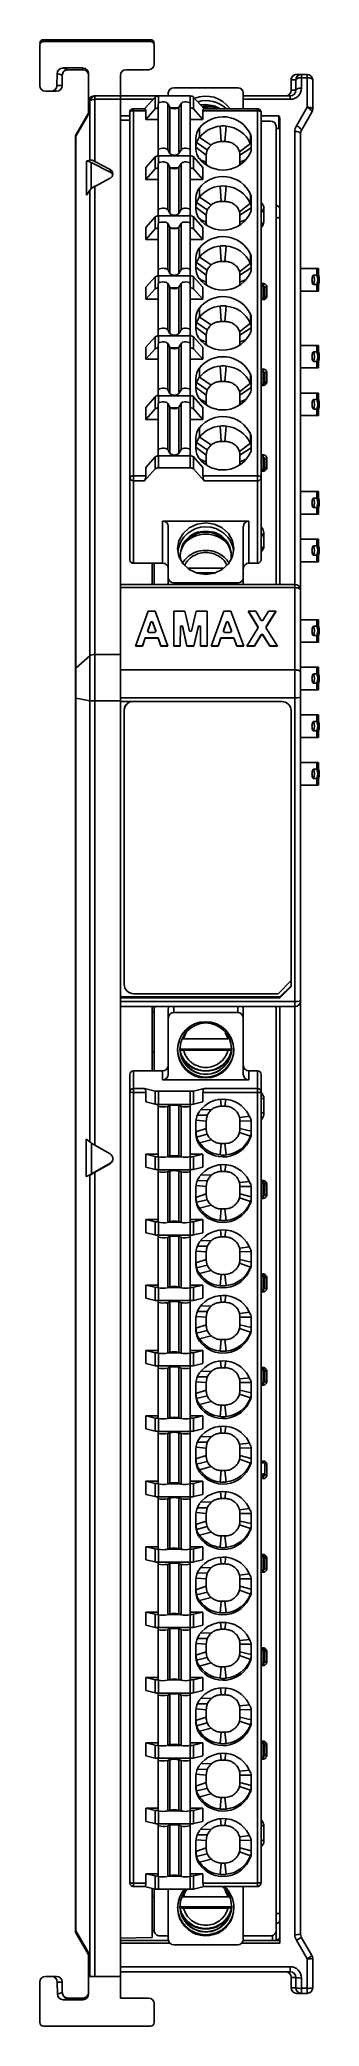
# Model space of a CAD drawing. Header units: millimetres. Extents: x 166 to 181, y 169 to 275.
import ezdxf

# ---------------------------------------------------------------- set-up
doc = ezdxf.new("R2010")
doc.units = ezdxf.units.MM

msp = doc.modelspace()

# ---------------------------------------------------------------- linework, layer by layer
at = {"color": 7, "linetype": 'Continuous', "lineweight": 25}
for p, q in [((166.03, 275.37), (171.73, 275.37)), ((165.83, 272.92), (165.83, 275.07)), ((171.73, 275.27), (166.03, 275.27)), ((171.93, 275.07), (171.93, 274.07)), ((166.75, 273.56), (166.74, 272.92)), ((167.03, 273.47), (166.75, 273.56)), ((167.03, 272.92), (167.03, 273.47)), ((167.03, 273.47), (167.03, 272.92)), ((168.13, 273.86), (167.06, 273.86)), ((167.06, 273.86), (167.33, 273.77)), ((167.33, 273.77), (168.13, 273.77)), ((168.13, 273.77), (167.33, 273.77)), ((168.13, 273.77), (168.13, 273.86)), ((168.13, 273.77), (168.13, 273.77)), ((168.43, 272.07), (168.43, 273.56)), ((170.13, 273.47), (170.13, 272.37)), ((171.63, 273.77), (170.43, 273.77)), ((179.53, 273.52), (179.78, 273.52)), ((179.78, 273.52), (179.78, 273.34)), ((179.78, 273.52), (180.08, 273.52)), ((179.78, 273.52), (179.78, 273.52)), ((179.78, 273.34), (179.78, 272.79)), ((180.08, 273.34), (179.78, 273.34)), ((180.08, 273.52), (180.08, 273.34)), ((180.08, 271.77), (180.08, 273.34)), ((166.43, 272.62), (166.13, 272.62)), ((166.73, 272.62), (166.43, 272.62)), ((166.74, 272.92), (167.03, 272.92)), ((167.03, 272.92), (167.03, 272.92)), ((168.73, 272.37), (168.77, 272.37)), ((168.77, 272.19), (168.77, 272.37)), ((168.77, 272.37), (170.13, 272.37)), ((168.77, 272.19), (168.77, 268.88)), ((170.13, 272.19), (168.77, 272.19)), ((170.13, 272.37), (170.13, 272.19)), ((170.13, 272.37), (172.13, 272.37)), ((170.13, 272.19), (170.13, 242.59)), ((171.42, 271.69), (171.98, 272.31)), ((171.98, 272.31), (171.98, 271.68)), ((172.16, 272.37), (173.84, 272.37)), ((172.68, 272.37), (172.68, 272.54)), ((172.98, 272.81), (176.38, 272.81)), ((174.03, 272.31), (174.03, 271.68)), ((174.03, 272.31), (174.59, 271.69)), ((176.68, 272.54), (176.68, 271.69)), ((176.68, 272.37), (179.18, 272.37)), ((179.18, 272.37), (179.18, 272.19)), ((179.48, 273.22), (179.23, 273.22)), ((179.23, 273.22), (179.23, 272.67)), ((179.23, 272.67), (179.23, 273.22)), ((179.23, 273.22), (179.23, 273.22)), ((179.23, 272.67), (179.48, 272.67)), ((179.23, 272.67), (179.23, 272.67)), ((179.48, 272.67), (179.48, 273.22)), ((179.48, 272.67), (179.48, 273.22)), ((179.48, 273.22), (179.48, 273.22)), ((179.48, 272.67), (179.48, 272.67)), ((180.38, 273.22), (180.38, 271.65)), ((168.38, 271.3), (167.76, 270.23)), ((167.77, 270.32), (168.39, 271.4)), ((168.43, 271.55), (168.43, 272.07)), ((168.46, 272.12), (168.46, 271.6)), ((168.5, 272.12), (168.46, 272.12)), ((168.5, 268.95), (168.5, 272.12)), ((170.63, 271.31), (170.13, 271.31)), ((170.63, 271.49), (170.63, 252.04)), ((171.44, 271.69), (170.83, 271.69)), ((170.83, 271.58), (170.83, 252.12)), ((171.48, 271.58), (170.83, 271.58)), ((171.48, 271.12), (171.98, 271.68)), ((171.48, 271.58), (171.48, 271.12)), ((172.15, 271.12), (171.48, 271.12)), ((172.15, 269.48), (172.15, 271.95)), ((172.65, 269.5), (172.65, 271.97)), ((172.76, 271.76), (172.65, 271.97)), ((172.76, 269.3), (172.76, 271.76)), ((172.8, 271.73), (173.21, 271.73)), ((173.25, 271.76), (173.36, 271.97)), ((173.25, 271.76), (173.25, 269.3)), ((173.36, 271.97), (173.36, 269.5)), ((173.85, 271.95), (173.85, 269.48)), ((174.53, 271.12), (173.85, 271.12)), ((174.03, 271.68), (174.53, 271.12)), ((174.68, 271.91), (174.41, 271.89)), ((174.53, 271.12), (174.53, 271.58)), ((177.43, 271.58), (174.53, 271.58)), ((177.43, 271.69), (174.57, 271.69)), ((177.43, 271.58), (177.43, 252.12)), ((177.63, 252.04), (177.63, 271.49)), ((178.57, 271.31), (177.63, 271.31)), ((178.57, 270.63), (178.57, 271.31)), ((178.63, 246.33), (178.63, 271.18)), ((179.51, 270.78), (180.08, 271.77)), ((180.34, 271.5), (179.77, 270.51)), ((167.73, 241.82), (167.73, 270.17)), ((167.76, 270.23), (167.76, 241.87)), ((170.13, 271.08), (170.63, 271.07)), ((174.15, 269.55), (174.15, 270.13)), ((174.34, 270.16), (174.34, 270.65)), ((174.97, 269.75), (174.34, 270.16)), ((175.45, 270.76), (175.5, 269.94)), ((175.76, 270.76), (175.7, 269.94)), ((177.06, 269.84), (177.06, 270.33)), ((177.1, 270.09), (177.1, 269.58)), ((178.13, 271.03), (177.63, 271.03)), ((178.43, 246.33), (178.43, 270.76)), ((178.43, 270.63), (178.57, 270.63)), ((179.73, 270.36), (179.73, 246.03)), ((171.98, 269.12), (171.48, 268.56)), ((171.98, 269.12), (171.98, 268.48)), ((172.15, 269.17), (172.15, 269.48)), ((173.84, 269.17), (172.16, 269.17)), ((172.65, 269.5), (172.76, 269.3)), ((173.25, 269.3), (173.36, 269.5)), ((173.85, 269.48), (173.85, 269.17)), ((174.03, 269.12), (174.03, 268.48)), ((174.53, 268.56), (174.03, 269.12)), ((174.7, 269.21), (174.15, 269.64)), ((174.19, 269.88), (174.76, 269.49)), ((174.7, 269.21), (174.7, 268.84)), ((175.7, 269.94), (175.5, 269.94)), ((176.48, 269.39), (177.06, 269.84)), ((176.5, 269.21), (177.1, 269.61)), ((176.5, 268.84), (176.5, 269.21)), ((168.5, 268.95), (168.32, 268.89)), ((168.32, 267.08), (168.32, 268.89)), ((169.58, 268.31), (168.57, 268.82)), ((169.58, 268.45), (168.77, 268.88)), ((168.77, 267.55), (169.58, 267.98)), ((169.58, 268.31), (169.58, 268.45)), ((171.48, 268.56), (171.48, 267.92)), ((171.48, 267.92), (171.98, 268.48)), ((172.15, 266.28), (172.15, 268.75)), ((172.65, 266.31), (172.65, 268.77)), ((172.76, 268.57), (172.65, 268.77)), ((172.76, 266.1), (172.76, 268.57)), ((172.8, 268.53), (173.21, 268.53)), ((173.25, 268.57), (173.36, 268.77)), ((173.25, 268.57), (173.25, 266.1)), ((173.36, 268.77), (173.36, 266.31)), ((173.85, 268.75), (173.85, 266.28)), ((174.03, 268.48), (174.53, 267.92)), ((174.53, 267.92), (174.53, 268.56)), ((168.32, 267.08), (168.5, 267.34)), ((168.5, 242.52), (168.5, 267.34)), ((168.77, 267.55), (168.77, 242.59)), ((172.15, 267.92), (171.48, 267.92)), ((174.53, 267.92), (173.85, 267.92)), ((174.15, 266.35), (174.15, 266.93)), ((174.34, 266.97), (174.34, 267.46)), ((174.97, 266.56), (174.34, 266.97)), ((175.45, 267.56), (175.5, 266.74)), ((175.76, 267.56), (175.7, 266.74)), ((177.06, 267.14), (177.06, 266.65)), ((177.1, 266.9), (177.1, 266.39)), ((171.98, 265.92), (171.48, 265.36)), ((171.98, 265.92), (171.98, 265.28)), ((172.15, 265.97), (172.15, 266.28)), ((173.84, 265.97), (172.16, 265.97)), ((172.65, 266.31), (172.76, 266.1)), ((173.25, 266.1), (173.36, 266.31)), ((173.85, 266.28), (173.85, 265.97)), ((174.03, 265.92), (174.03, 265.28)), ((174.53, 265.36), (174.03, 265.92)), ((174.7, 266.01), (174.15, 266.44)), ((174.19, 266.69), (174.76, 266.29)), ((174.7, 266.01), (174.7, 265.65)), ((175.7, 266.74), (175.5, 266.74)), ((177.06, 266.65), (176.48, 266.2)), ((176.5, 266.01), (177.1, 266.41)), ((176.5, 265.65), (176.5, 266.01)), ((177.78, 266.37), (177.63, 266.14)), ((177.78, 266.37), (177.78, 265.66)), ((171.48, 265.36), (171.48, 264.72)), ((171.48, 264.72), (171.98, 265.28)), ((172.15, 263.09), (172.15, 265.55)), ((172.65, 263.11), (172.65, 265.57)), ((172.76, 265.37), (172.65, 265.57)), ((172.76, 262.9), (172.76, 265.37)), ((172.8, 265.33), (173.21, 265.33)), ((173.25, 265.37), (173.36, 265.57)), ((173.25, 265.37), (173.25, 262.9)), ((173.36, 265.57), (173.36, 263.11)), ((173.85, 265.55), (173.85, 263.09)), ((174.03, 265.28), (174.53, 264.72)), ((174.53, 264.72), (174.53, 265.36)), ((177.63, 265.43), (177.78, 265.66)), ((177.65, 265.37), (177.63, 265.35)), ((172.15, 264.72), (171.48, 264.72)), ((174.53, 264.72), (173.85, 264.72)), ((174.15, 263.16), (174.15, 263.73)), ((174.34, 263.77), (174.34, 264.26)), ((174.97, 263.36), (174.34, 263.77)), ((175.45, 264.37), (175.5, 263.55)), ((175.76, 264.37), (175.7, 263.55)), ((177.06, 263.94), (177.06, 263.45)), ((177.1, 263.7), (177.1, 263.19)), ((171.98, 262.72), (171.48, 262.17)), ((171.98, 262.72), (171.98, 262.08)), ((172.15, 262.78), (172.15, 263.09)), ((173.84, 262.78), (172.16, 262.78)), ((172.65, 263.11), (172.76, 262.9)), ((173.25, 262.9), (173.36, 263.11)), ((173.85, 263.09), (173.85, 262.78)), ((174.03, 262.72), (174.03, 262.08)), ((174.53, 262.17), (174.03, 262.72)), ((174.7, 262.81), (174.15, 263.25)), ((174.19, 263.49), (174.76, 263.09)), ((174.7, 262.81), (174.7, 262.45)), ((175.7, 263.55), (175.5, 263.55)), ((177.06, 263.45), (176.48, 263)), ((176.5, 262.81), (177.1, 263.21)), ((176.5, 262.45), (176.5, 262.81)), ((180.6, 263.17), (179.73, 263.17)), ((180.6, 262.82), (180.42, 262.82)), ((180.68, 263.17), (180.6, 263.17)), ((180.6, 263.17), (180.6, 262.82)), ((180.6, 262.82), (180.68, 262.82)), ((180.68, 262.82), (180.68, 263.17)), ((171.48, 262.17), (171.48, 261.53)), ((171.48, 261.53), (171.98, 262.08)), ((172.15, 259.89), (172.15, 262.36)), ((172.65, 259.91), (172.65, 262.38)), ((172.76, 262.17), (172.65, 262.38)), ((172.76, 259.71), (172.76, 262.17)), ((172.8, 262.14), (173.21, 262.14)), ((173.25, 262.17), (173.36, 262.38)), ((173.25, 262.17), (173.25, 259.71)), ((173.36, 262.38), (173.36, 259.91)), ((173.85, 262.36), (173.85, 259.89)), ((174.03, 262.08), (174.53, 261.53)), ((174.53, 261.53), (174.53, 262.17)), ((177.73, 262.37), (177.73, 262.24)), ((177.83, 262.15), (177.83, 261.65)), ((177.93, 262.19), (177.93, 261.69)), ((180.6, 261.97), (179.73, 261.97)), ((180.42, 262.32), (180.6, 262.32)), ((180.6, 262.32), (180.6, 261.97)), ((180.68, 262.32), (180.6, 262.32)), ((180.68, 261.97), (180.6, 261.97)), ((180.68, 261.97), (180.68, 262.32)), ((172.15, 261.53), (171.48, 261.53)), ((174.53, 261.53), (173.85, 261.53)), ((174.15, 259.96), (174.15, 260.54)), ((174.34, 260.57), (174.34, 261.06)), ((174.97, 260.16), (174.34, 260.57)), ((175.45, 261.17), (175.5, 260.35)), ((175.76, 261.17), (175.7, 260.35)), ((177.06, 260.74), (177.06, 260.25)), ((177.73, 261.57), (177.63, 261.57)), ((171.98, 259.52), (171.48, 258.97)), ((171.98, 259.52), (171.98, 258.89)), ((172.15, 259.58), (172.15, 259.89)), ((173.84, 259.58), (172.16, 259.58)), ((172.65, 259.91), (172.76, 259.71)), ((173.25, 259.71), (173.36, 259.91)), ((173.85, 259.89), (173.85, 259.58)), ((174.03, 259.52), (174.03, 258.89)), ((174.53, 258.97), (174.03, 259.52)), ((174.7, 259.62), (174.15, 260.05)), ((174.19, 260.29), (174.76, 259.9)), ((174.7, 259.62), (174.7, 259.25)), ((175.7, 260.35), (175.5, 260.35)), ((177.06, 260.25), (176.48, 259.8)), ((176.5, 259.62), (177.1, 260.01)), ((176.5, 259.25), (176.5, 259.62)), ((177.1, 260.5), (177.1, 259.99)), ((171.48, 258.97), (171.48, 258.33)), ((171.48, 258.33), (171.98, 258.89)), ((172.15, 256.69), (172.15, 259.16)), ((172.65, 256.71), (172.65, 259.18)), ((172.76, 258.97), (172.65, 259.18)), ((172.76, 256.51), (172.76, 258.97)), ((172.8, 258.94), (173.21, 258.94)), ((173.25, 258.97), (173.36, 259.18)), ((173.25, 258.97), (173.25, 256.51)), ((173.36, 259.18), (173.36, 256.71)), ((173.85, 259.16), (173.85, 256.69)), ((174.03, 258.89), (174.53, 258.33)), ((174.53, 258.33), (174.53, 258.97)), ((180.6, 259.07), (179.73, 259.07)), ((180.6, 258.72), (180.42, 258.72)), ((180.68, 259.07), (180.6, 259.07)), ((180.6, 259.07), (180.6, 258.72)), ((180.6, 258.72), (180.68, 258.72)), ((180.68, 258.72), (180.68, 259.07)), ((172.15, 258.33), (171.48, 258.33)), ((174.53, 258.33), (173.85, 258.33)), ((174.15, 256.76), (174.15, 257.34)), ((174.34, 257.38), (174.34, 257.86)), ((174.97, 256.96), (174.34, 257.38)), ((175.45, 257.97), (175.5, 257.15)), ((175.76, 257.97), (175.7, 257.15)), ((177.06, 257.54), (177.06, 257.06)), ((177.73, 257.81), (177.73, 257.67)), ((177.83, 257.58), (177.83, 257.08)), ((177.93, 257.62), (177.93, 257.12)), ((180.6, 257.87), (179.73, 257.87)), ((180.42, 258.22), (180.6, 258.22)), ((180.6, 258.22), (180.6, 257.87)), ((180.68, 258.22), (180.6, 258.22)), ((180.68, 257.87), (180.6, 257.87)), ((180.68, 257.87), (180.68, 258.22)), ((171.98, 256.33), (171.48, 255.77)), ((171.98, 256.33), (171.98, 255.69)), ((172.15, 256.38), (172.15, 256.69)), ((173.84, 256.38), (172.16, 256.38)), ((172.65, 256.71), (172.76, 256.51)), ((173.25, 256.51), (173.36, 256.71)), ((173.85, 256.69), (173.85, 256.38)), ((174.03, 256.33), (174.03, 255.69)), ((174.53, 255.77), (174.03, 256.33)), ((174.7, 256.42), (174.15, 256.85)), ((174.19, 257.09), (174.76, 256.7)), ((174.7, 256.42), (174.7, 256.05)), ((175.7, 257.15), (175.5, 257.15)), ((177.06, 257.06), (176.48, 256.6)), ((176.5, 256.42), (177.1, 256.82)), ((176.5, 256.05), (176.5, 256.42)), ((177.1, 257.3), (177.1, 256.8)), ((177.73, 257), (177.63, 257)), ((180.6, 256.53), (179.73, 256.53)), ((180.68, 256.53), (180.6, 256.53)), ((180.6, 256.53), (180.6, 256.18)), ((180.68, 256.18), (180.68, 256.53)), ((171.48, 255.77), (171.48, 255.13)), ((171.48, 255.13), (171.98, 255.69)), ((172.15, 253.49), (172.15, 255.96)), ((172.65, 253.52), (172.65, 255.98)), ((172.76, 255.78), (172.65, 255.98)), ((172.76, 253.31), (172.76, 255.78)), ((172.8, 255.74), (173.21, 255.74)), ((173.25, 255.78), (173.36, 255.98)), ((173.25, 255.78), (173.25, 253.31)), ((173.36, 255.98), (173.36, 253.52)), ((173.85, 255.96), (173.85, 253.49)), ((174.03, 255.69), (174.53, 255.13)), ((174.53, 255.13), (174.53, 255.77)), ((180.6, 255.33), (179.73, 255.33)), ((180.6, 256.18), (180.42, 256.18)), ((180.42, 255.68), (180.6, 255.68)), ((180.6, 256.18), (180.68, 256.18)), ((180.6, 255.68), (180.6, 255.33)), ((180.68, 255.68), (180.6, 255.68)), ((180.68, 255.33), (180.6, 255.33)), ((180.68, 255.33), (180.68, 255.68)), ((172.15, 255.13), (171.48, 255.13)), ((174.53, 255.13), (173.85, 255.13)), ((174.34, 254.18), (174.34, 254.67)), ((174.97, 253.77), (174.34, 254.18)), ((175.45, 254.77), (175.5, 253.95)), ((175.76, 254.77), (175.7, 253.95)), ((177.06, 254.35), (177.06, 253.86)), ((171.98, 253.13), (171.48, 252.57)), ((171.98, 253.13), (171.98, 252.49)), ((172.15, 253.18), (172.15, 253.49)), ((172.16, 253.18), (172.16, 252.54)), ((173.84, 253.18), (172.16, 253.18)), ((172.65, 253.52), (172.76, 253.31)), ((173.25, 253.31), (173.36, 253.52)), ((173.84, 253.18), (173.84, 252.54)), ((173.85, 253.49), (173.85, 253.18)), ((174.03, 253.13), (174.03, 252.49)), ((174.53, 252.57), (174.03, 253.13)), ((174.15, 253.56), (174.15, 254.14)), ((174.7, 253.22), (174.15, 253.65)), ((174.19, 253.9), (174.76, 253.5)), ((174.7, 253.22), (174.7, 252.86)), ((175.7, 253.95), (175.5, 253.95)), ((177.06, 253.86), (176.48, 253.41)), ((176.5, 253.22), (177.1, 253.62)), ((176.5, 252.86), (176.5, 253.22)), ((177.1, 254.11), (177.1, 253.6)), ((177.73, 253.24), (177.73, 253.11)), ((170.83, 252.12), (170.83, 251.85)), ((170.83, 252.12), (171.48, 252.12)), ((171.41, 251.85), (171.98, 252.49)), ((171.48, 252.57), (171.48, 252.12)), ((172.16, 252.54), (173.84, 252.54)), ((174.03, 252.49), (174.6, 251.85)), ((174.53, 252.12), (174.53, 252.57)), ((174.53, 252.12), (177.43, 252.12)), ((177.43, 252.12), (177.43, 251.85)), ((177.73, 252.43), (177.63, 252.43)), ((177.83, 253.01), (177.83, 252.51)), ((177.93, 253.06), (177.93, 252.55)), ((170.63, 252.04), (170.63, 247.64)), ((170.83, 247.46), (170.83, 251.85)), ((170.83, 251.85), (171.41, 251.85)), ((174.6, 251.85), (177.43, 251.85)), ((177.43, 251.85), (177.43, 247.46)), ((177.63, 247.64), (177.63, 252.04)), ((180.6, 251.28), (179.73, 251.28)), ((180.68, 251.28), (180.6, 251.28)), ((180.6, 251.28), (180.6, 250.93)), ((180.68, 250.93), (180.68, 251.28)), ((180.6, 250.08), (179.73, 250.08)), ((180.6, 250.93), (180.42, 250.93)), ((180.42, 250.43), (180.6, 250.43)), ((180.6, 250.93), (180.68, 250.93)), ((180.6, 250.43), (180.6, 250.08)), ((180.68, 250.43), (180.6, 250.43)), ((180.68, 250.08), (180.6, 250.08)), ((180.68, 250.08), (180.68, 250.43)), ((176.98, 249.7), (172.38, 249.7)), ((172.38, 249.7), (172.38, 247.46)), ((172.68, 249.42), (172.68, 246.68)), ((176.68, 246.68), (176.68, 249.42)), ((176.98, 247.46), (176.98, 249.7)), ((177.63, 249.39), (177.65, 249.37)), ((177.78, 249.08), (177.63, 248.85)), ((177.78, 249.08), (177.78, 248.37)), ((180.6, 248.74), (179.73, 248.74)), ((180.6, 248.39), (180.42, 248.39)), ((180.42, 247.89), (180.6, 247.89)), ((180.68, 248.74), (180.6, 248.74)), ((180.6, 248.74), (180.6, 248.39)), ((180.6, 248.39), (180.68, 248.39)), ((180.6, 247.89), (180.6, 247.54)), ((180.68, 247.89), (180.6, 247.89)), ((180.68, 248.39), (180.68, 248.74)), ((180.68, 247.54), (180.68, 247.89)), ((172.38, 247.46), (170.83, 247.46)), ((171.83, 247.46), (171.83, 246.33)), ((171.93, 246.33), (171.93, 247.46)), ((173.71, 247.19), (175.65, 247.19)), ((174.18, 246.94), (175.18, 246.94)), ((177.43, 247.46), (176.98, 247.46)), ((180.6, 247.54), (179.73, 247.54)), ((180.68, 247.54), (180.6, 247.54)), ((179.43, 246.33), (170.13, 246.33)), ((179.43, 246.16), (170.13, 246.16)), ((172.68, 246.68), (172.68, 246.33)), ((172.98, 246.41), (176.38, 246.41)), ((176.68, 246.33), (176.68, 246.68)), ((179.43, 241.77), (179.43, 246.16)), ((179.73, 246.03), (179.73, 241.65)), ((171.61, 244.9), (170.93, 243.03)), ((171.98, 244.9), (171.61, 244.9)), ((172.66, 243.03), (171.98, 244.9)), ((173.56, 244.9), (172.97, 244.9)), ((172.97, 244.9), (172.97, 243.03)), ((173.81, 243.83), (173.56, 244.9)), ((174.16, 244.9), (173.91, 243.83)), ((174.75, 244.9), (174.16, 244.9)), ((174.75, 243.03), (174.75, 244.9)), ((175.65, 244.9), (174.97, 243.03)), ((176.02, 244.9), (175.65, 244.9)), ((176.7, 243.03), (176.02, 244.9)), ((177.34, 244.9), (176.93, 244.9)), ((176.93, 244.9), (177.46, 244.05)), ((177.46, 244.08), (176.95, 244.9)), ((177.64, 244.41), (177.34, 244.9)), ((178.03, 244.9), (177.72, 244.41)), ((177.9, 244.05), (178.43, 244.9)), ((178.41, 244.9), (177.9, 244.08)), ((178.43, 244.9), (178.03, 244.9)), ((171.58, 243.85), (171.59, 243.87)), ((171.58, 243.85), (171.58, 243.82)), ((171.75, 244.34), (171.59, 243.87)), ((171.59, 243.84), (171.75, 244.31)), ((171.59, 243.87), (171.59, 243.84)), ((171.59, 243.84), (171.63, 243.77)), ((171.96, 243.77), (171.63, 243.77)), ((171.75, 244.34), (171.84, 244.34)), ((171.75, 244.31), (171.75, 244.34)), ((171.84, 244.31), (171.75, 244.31)), ((172.01, 243.87), (171.84, 244.34)), ((171.84, 244.34), (171.84, 244.31)), ((171.84, 244.31), (172.01, 243.84)), ((171.96, 243.77), (172.01, 243.84)), ((172.01, 243.84), (172.01, 243.87)), ((172.01, 243.87), (172.01, 243.85)), ((172.01, 243.82), (172.01, 243.85)), ((173.33, 244.1), (173.32, 243.06)), ((173.32, 243.03), (173.33, 244.07)), ((173.33, 244.1), (173.43, 244.12)), ((173.33, 244.07), (173.33, 244.1)), ((173.43, 244.09), (173.33, 244.07)), ((173.43, 244.12), (173.43, 244.09)), ((173.67, 243.06), (173.43, 244.12)), ((173.43, 244.09), (173.67, 243.03)), ((173.81, 243.83), (173.91, 243.83)), ((174.3, 244.12), (174.05, 243.06)), ((174.05, 243.03), (174.3, 244.09)), ((174.3, 244.09), (174.3, 244.12)), ((174.3, 244.12), (174.39, 244.1)), ((174.39, 244.07), (174.3, 244.09)), ((174.39, 244.1), (174.39, 244.07)), ((174.4, 243.06), (174.39, 244.1)), ((174.39, 244.07), (174.4, 243.03)), ((175.79, 244.34), (175.62, 243.87)), ((175.62, 243.84), (175.79, 244.31)), ((175.62, 243.87), (175.62, 243.84)), ((175.62, 243.85), (175.62, 243.87)), ((175.62, 243.85), (175.62, 243.82)), ((175.62, 243.84), (175.67, 243.77)), ((176, 243.77), (175.67, 243.77)), ((175.79, 244.34), (175.88, 244.34)), ((175.79, 244.31), (175.79, 244.34)), ((175.88, 244.31), (175.79, 244.31)), ((176.05, 243.87), (175.88, 244.34)), ((175.88, 244.34), (175.88, 244.31)), ((175.88, 244.31), (176.05, 243.84)), ((176, 243.77), (176.05, 243.84)), ((176.05, 243.84), (176.05, 243.87)), ((176.05, 243.87), (176.05, 243.85)), ((176.05, 243.82), (176.05, 243.85)), ((177.46, 243.99), (176.86, 243.03)), ((177.64, 243.66), (177.27, 243.06)), ((177.27, 243.03), (177.64, 243.63)), ((177.46, 244.08), (177.47, 244.05)), ((177.46, 244.05), (177.46, 244.08)), ((177.46, 243.99), (177.46, 244.05)), ((177.47, 244.02), (177.47, 244.05)), ((177.64, 244.41), (177.72, 244.41)), ((177.64, 243.63), (177.64, 243.66)), ((177.64, 243.66), (177.72, 243.66)), ((177.72, 243.63), (177.64, 243.63)), ((177.72, 243.66), (177.72, 243.63)), ((178.09, 243.06), (177.72, 243.66)), ((177.72, 243.63), (178.09, 243.03)), ((177.89, 244.05), (177.9, 244.08)), ((177.89, 244.05), (177.89, 244.02)), ((177.9, 244.08), (177.9, 244.05)), ((177.9, 244.05), (177.9, 243.99)), ((178.5, 243.03), (177.9, 243.99)), ((180.6, 244.45), (179.73, 244.45)), ((180.6, 244.1), (180.42, 244.1)), ((180.42, 243.6), (180.6, 243.6)), ((180.68, 244.45), (180.6, 244.45)), ((180.6, 244.45), (180.6, 244.1)), ((180.6, 244.1), (180.68, 244.1)), ((180.6, 243.6), (180.6, 243.25)), ((180.68, 243.6), (180.6, 243.6)), ((180.68, 244.1), (180.68, 244.45)), ((180.68, 243.25), (180.68, 243.6)), ((168.5, 242.52), (167.76, 241.87)), ((168.5, 240.13), (168.5, 242.52)), ((168.77, 242.59), (168.77, 240.12)), ((168.77, 242.59), (170.13, 242.59)), ((170.13, 242.59), (170.13, 240.12)), ((170.93, 243.03), (171.3, 243.03)), ((171.3, 243.06), (170.94, 243.06)), ((171.45, 243.49), (171.3, 243.06)), ((171.3, 243.03), (171.45, 243.46)), ((171.3, 243.06), (171.3, 243.03)), ((171.45, 243.49), (171.45, 243.46)), ((172.14, 243.49), (171.45, 243.49)), ((171.45, 243.46), (172.14, 243.46)), ((172.14, 243.49), (172.14, 243.46)), ((172.29, 243.06), (172.14, 243.49)), ((172.14, 243.46), (172.29, 243.03)), ((172.29, 243.06), (172.29, 243.03)), ((172.65, 243.06), (172.29, 243.06)), ((172.29, 243.03), (172.66, 243.03)), ((173.32, 243.06), (172.97, 243.06)), ((172.97, 243.03), (173.32, 243.03)), ((173.32, 243.06), (173.32, 243.03)), ((173.67, 243.06), (173.67, 243.03)), ((174.05, 243.06), (173.67, 243.06)), ((173.67, 243.03), (174.05, 243.03)), ((174.05, 243.06), (174.05, 243.03)), ((174.4, 243.06), (174.4, 243.03)), ((174.75, 243.06), (174.4, 243.06)), ((174.4, 243.03), (174.75, 243.03)), ((174.97, 243.03), (175.34, 243.03)), ((175.34, 243.06), (174.98, 243.06)), ((175.49, 243.49), (175.34, 243.06)), ((175.34, 243.03), (175.49, 243.46)), ((175.34, 243.06), (175.34, 243.03)), ((175.49, 243.49), (175.49, 243.46)), ((176.18, 243.49), (175.49, 243.49)), ((175.49, 243.46), (176.18, 243.46)), ((176.18, 243.49), (176.18, 243.46)), ((176.33, 243.06), (176.18, 243.49)), ((176.18, 243.46), (176.33, 243.03)), ((176.33, 243.06), (176.33, 243.03)), ((176.69, 243.06), (176.33, 243.06)), ((176.33, 243.03), (176.7, 243.03)), ((176.86, 243.03), (177.27, 243.03)), ((177.27, 243.06), (176.88, 243.06)), ((177.27, 243.06), (177.27, 243.03)), ((178.09, 243.06), (178.09, 243.03)), ((178.48, 243.06), (178.09, 243.06)), ((178.09, 243.03), (178.5, 243.03)), ((180.6, 243.25), (179.73, 243.25)), ((180.68, 243.25), (180.6, 243.25)), ((167.73, 240.28), (167.73, 241.82)), ((167.76, 241.87), (167.76, 240.27)), ((170.13, 241.77), (179.43, 241.77)), ((179.43, 240.29), (179.43, 241.77)), ((180.6, 241.91), (179.73, 241.91)), ((179.73, 241.65), (179.73, 240.32)), ((180.6, 241.56), (180.42, 241.56)), ((180.68, 241.91), (180.6, 241.91)), ((180.6, 241.91), (180.6, 241.56)), ((180.6, 241.56), (180.68, 241.56)), ((180.68, 241.56), (180.68, 241.91)), ((180.6, 240.71), (179.73, 240.71)), ((180.42, 241.06), (180.6, 241.06)), ((180.6, 241.06), (180.6, 240.71)), ((180.68, 241.06), (180.6, 241.06)), ((180.68, 240.71), (180.6, 240.71)), ((180.68, 240.71), (180.68, 241.06)), ((167.73, 174.56), (167.73, 240.28)), ((168.5, 240.13), (167.76, 240.27)), ((167.76, 240.27), (167.76, 174.55)), ((168.5, 216.61), (168.5, 240.13)), ((170.13, 240.12), (168.77, 240.12)), ((168.77, 240.12), (168.77, 216.43)), ((179.43, 240.29), (170.13, 240.29)), ((170.13, 240.12), (170.13, 172.12)), ((178.73, 240.09), (170.13, 240.09)), ((170.33, 239.6), (170.33, 239.63)), ((170.33, 239.6), (170.33, 225.01)), ((179.23, 224.9), (179.23, 239.59)), ((179.43, 224.1), (179.43, 240.29)), ((179.73, 240.32), (179.73, 224.13)), ((180.6, 239.37), (179.73, 239.37)), ((180.68, 239.37), (180.6, 239.37)), ((180.6, 239.37), (180.6, 239.02)), ((180.68, 239.02), (180.68, 239.37)), ((180.6, 239.02), (180.42, 239.02)), ((180.42, 238.52), (180.6, 238.52)), ((180.6, 239.02), (180.68, 239.02)), ((180.6, 238.52), (180.6, 238.17)), ((180.68, 238.52), (180.6, 238.52)), ((180.68, 238.17), (180.68, 238.52)), ((180.6, 238.17), (179.73, 238.17)), ((180.68, 238.17), (180.6, 238.17)), ((180.6, 236.83), (179.73, 236.83)), ((180.6, 236.48), (180.42, 236.48)), ((180.68, 236.83), (180.6, 236.83)), ((180.6, 236.83), (180.6, 236.48)), ((180.6, 236.48), (180.68, 236.48)), ((180.68, 236.48), (180.68, 236.83)), ((180.6, 235.63), (179.73, 235.63)), ((180.42, 235.98), (180.6, 235.98)), ((180.6, 235.98), (180.6, 235.63)), ((180.68, 235.98), (180.6, 235.98)), ((180.68, 235.63), (180.6, 235.63)), ((180.68, 235.63), (180.68, 235.98)), ((170.83, 224.51), (178.53, 224.51)), ((178.53, 224.51), (179.23, 225.21)), ((178.63, 224.34), (179.23, 224.93)), ((179.23, 224.9), (178.63, 224.3)), ((170.13, 224.34), (178.63, 224.34)), ((170.13, 224.3), (178.63, 224.3)), ((170.13, 224.1), (179.43, 224.1)), ((170.13, 223.83), (179.43, 223.83)), ((171.83, 223.83), (171.83, 220.4)), ((171.93, 223.69), (171.93, 223.83)), ((171.93, 220.4), (171.93, 223.69)), ((172.68, 223.21), (172.68, 223.69)), ((172.98, 223.51), (176.38, 223.51)), ((176.68, 223.69), (176.68, 223.21)), ((178.43, 223.83), (178.43, 223.69)), ((178.43, 174.57), (178.43, 223.69)), ((178.63, 224.3), (178.63, 224.34)), ((178.63, 173.89), (178.63, 223.83)), ((179.73, 224.13), (179.73, 224.03)), ((179.73, 224.03), (179.73, 174.37)), ((172.68, 220.22), (172.68, 223.21)), ((176.68, 223.21), (176.68, 220.22)), ((173.3, 221.55), (176.05, 221.55)), ((175.87, 222.1), (173.49, 222.1)), ((173.49, 221.5), (175.87, 221.5)), ((175.87, 222.1), (175.93, 222.1)), ((170.83, 219.46), (170.83, 220.4)), ((172.38, 220.4), (170.83, 220.4)), ((172.38, 219.92), (172.38, 220.4)), ((176.98, 220.4), (176.98, 219.92)), ((177.43, 220.4), (176.98, 220.4)), ((177.43, 219.46), (177.43, 220.4)), ((170.63, 220.2), (170.63, 219.26)), ((170.63, 219.26), (170.63, 177.12)), ((170.83, 219.46), (171.41, 219.46)), ((170.83, 219.24), (170.83, 219.46)), ((171.48, 219.24), (170.83, 219.24)), ((170.83, 177.1), (170.83, 219.24)), ((171.41, 219.46), (171.98, 219.32)), ((171.48, 219.24), (171.48, 218.74)), ((171.98, 219.32), (171.98, 218.62)), ((172.16, 219.31), (173.84, 219.31)), ((172.16, 219.31), (172.16, 218.61)), ((176.98, 219.92), (172.38, 219.92)), ((173.84, 219.31), (173.84, 218.61)), ((174.03, 219.32), (174.6, 219.46)), ((174.03, 219.32), (174.03, 218.62)), ((174.53, 218.74), (174.53, 219.24)), ((177.43, 219.24), (174.53, 219.24)), ((174.6, 219.46), (177.43, 219.46)), ((177.43, 219.24), (177.43, 219.46)), ((177.43, 177.1), (177.43, 219.24)), ((177.63, 219.26), (177.63, 220.2)), ((177.63, 177.12), (177.63, 219.26)), ((171.48, 218.74), (171.98, 218.62)), ((172.15, 218.51), (172.15, 218.61)), ((172.15, 215.82), (172.15, 218.51)), ((172.16, 218.61), (173.84, 218.61)), ((172.76, 218.55), (172.65, 218.5)), ((172.65, 215.81), (172.65, 218.5)), ((172.76, 215.86), (172.76, 218.55)), ((173.25, 218.55), (173.36, 218.5)), ((173.25, 218.55), (173.25, 215.86)), ((173.36, 218.5), (173.36, 215.81)), ((173.85, 218.61), (173.85, 218.51)), ((173.85, 218.51), (173.85, 215.82)), ((174.03, 218.62), (174.53, 218.74)), ((175.7, 218.52), (175.5, 218.52)), ((177.78, 218.91), (177.63, 218.95)), ((177.63, 218.18), (177.78, 218.13)), ((177.78, 218.91), (177.78, 218.13)), ((174.15, 217.03), (174.15, 217.66)), ((174.7, 217.32), (174.15, 217.14)), ((174.7, 217.72), (174.7, 217.32)), ((176.48, 217.12), (177.06, 216.92)), ((176.5, 217.32), (176.5, 217.72)), ((176.5, 217.32), (177.1, 217.18)), ((177.1, 217.63), (177.1, 217.07)), ((177.65, 217.82), (177.63, 217.8)), ((168.5, 216.61), (168.31, 216.75)), ((168.31, 214.77), (168.31, 216.75)), ((169.58, 215.97), (168.77, 216.43)), ((174.19, 216.87), (174.76, 217.02)), ((174.34, 216.57), (174.97, 216.73)), ((174.34, 216.46), (174.34, 216.57)), ((175.45, 215.92), (175.5, 216.53)), ((175.5, 216.53), (175.7, 216.53)), ((175.76, 215.92), (175.7, 216.53)), ((177.06, 216.92), (177.06, 216.81)), ((168.58, 214.91), (169.58, 215.48)), ((168.77, 214.99), (169.58, 215.45)), ((168.77, 214.99), (168.77, 172.12)), ((169.58, 215.45), (169.58, 215.48)), ((171.98, 215.83), (171.48, 215.95)), ((171.48, 215.95), (172.15, 215.95)), ((171.48, 215.95), (171.48, 215.26)), ((171.48, 215.26), (171.98, 215.14)), ((171.98, 215.83), (171.98, 215.14)), ((172.15, 215.02), (172.15, 215.13)), ((172.15, 212.33), (172.15, 215.02)), ((172.16, 215.13), (173.84, 215.13)), ((172.65, 215.81), (172.76, 215.86)), ((172.76, 215.06), (172.65, 215.01)), ((172.65, 212.33), (172.65, 215.01)), ((173.33, 215.82), (172.68, 215.82)), ((172.76, 212.37), (172.76, 215.06)), ((173.25, 215.86), (173.36, 215.81)), ((173.25, 215.06), (173.36, 215.01)), ((173.25, 215.06), (173.25, 212.37)), ((173.36, 215.01), (173.36, 212.33)), ((173.85, 215.95), (174.53, 215.95)), ((173.85, 215.13), (173.85, 215.02)), ((173.85, 215.02), (173.85, 212.33)), ((174.53, 215.95), (174.03, 215.83)), ((174.03, 215.83), (174.03, 215.14)), ((174.03, 215.14), (174.53, 215.26)), ((174.53, 215.26), (174.53, 215.95)), ((175.7, 215.03), (175.5, 215.03)), ((168.31, 214.77), (168.5, 214.84)), ((168.5, 172.12), (168.5, 214.84)), ((174.15, 213.55), (174.15, 214.18)), ((174.7, 214.24), (174.7, 213.84)), ((176.5, 213.84), (176.5, 214.24)), ((177.1, 214.14), (177.1, 213.58)), ((177.63, 214.46), (177.73, 214.46)), ((177.63, 214.44), (177.73, 214.44)), ((177.73, 214.46), (177.73, 214.46)), ((177.73, 213.71), (177.73, 214.44)), ((177.83, 214.36), (177.83, 213.81)), ((177.93, 214.35), (177.93, 213.8)), ((174.7, 213.84), (174.15, 213.65)), ((174.19, 213.39), (174.76, 213.53)), ((174.97, 213.24), (174.34, 213.08)), ((174.34, 213.08), (174.34, 212.97)), ((175.45, 212.43), (175.5, 213.04)), ((175.5, 213.04), (175.7, 213.04)), ((175.76, 212.43), (175.7, 213.04)), ((176.48, 213.63), (177.06, 213.43)), ((176.5, 213.84), (177.1, 213.69)), ((177.06, 213.43), (177.06, 213.32)), ((177.73, 213.6), (177.73, 213.71)), ((171.98, 212.35), (171.48, 212.47)), ((171.48, 212.47), (172.15, 212.47)), ((171.48, 212.47), (171.48, 211.77)), ((171.98, 212.35), (171.98, 211.65)), ((172.65, 212.33), (172.76, 212.37)), ((173.33, 212.34), (172.68, 212.34)), ((173.25, 212.37), (173.36, 212.33)), ((173.85, 212.47), (174.53, 212.47)), ((174.53, 212.47), (174.03, 212.35)), ((174.03, 212.35), (174.03, 211.65)), ((174.53, 211.77), (174.53, 212.47)), ((171.48, 211.77), (171.98, 211.65)), ((172.15, 211.53), (172.15, 211.64)), ((172.15, 208.84), (172.15, 211.53)), ((172.16, 211.64), (173.84, 211.64)), ((172.76, 211.57), (172.65, 211.53)), ((172.65, 208.84), (172.65, 211.53)), ((172.76, 208.88), (172.76, 211.57)), ((173.25, 211.57), (173.36, 211.53)), ((173.25, 211.57), (173.25, 208.88)), ((173.36, 211.53), (173.36, 208.84)), ((173.85, 211.64), (173.85, 211.53)), ((173.85, 211.53), (173.85, 208.84)), ((174.03, 211.65), (174.53, 211.77)), ((174.7, 210.75), (174.7, 210.35)), ((175.7, 211.55), (175.5, 211.55)), ((176.5, 210.35), (176.5, 210.75)), ((174.15, 210.06), (174.15, 210.69)), ((174.7, 210.35), (174.15, 210.17)), ((174.19, 209.9), (174.76, 210.04)), ((174.97, 209.76), (174.34, 209.59)), ((176.48, 210.15), (177.06, 209.94)), ((176.5, 210.35), (177.1, 210.2)), ((177.06, 209.94), (177.06, 209.84)), ((177.1, 210.65), (177.1, 210.1)), ((171.98, 208.86), (171.48, 208.98)), ((171.48, 208.98), (172.15, 208.98)), ((171.48, 208.98), (171.48, 208.28)), ((171.98, 208.86), (171.98, 208.16)), ((172.65, 208.84), (172.76, 208.88)), ((173.33, 208.85), (172.68, 208.85)), ((173.25, 208.88), (173.36, 208.84)), ((173.85, 208.98), (174.53, 208.98)), ((174.53, 208.98), (174.03, 208.86)), ((174.03, 208.86), (174.03, 208.16)), ((174.34, 209.59), (174.34, 209.49)), ((174.53, 208.28), (174.53, 208.98)), ((175.45, 208.94), (175.5, 209.55)), ((175.5, 209.55), (175.7, 209.55)), ((175.76, 208.94), (175.7, 209.55)), ((177.63, 209.47), (177.73, 209.47)), ((177.63, 209.46), (177.73, 209.46)), ((177.73, 209.48), (177.73, 209.47)), ((177.73, 209.46), (177.73, 208.73)), ((177.73, 208.62), (177.73, 208.73)), ((177.83, 209.38), (177.83, 208.83)), ((177.93, 209.37), (177.93, 208.82)), ((171.48, 208.28), (171.98, 208.16)), ((172.15, 208.05), (172.15, 208.15)), ((172.15, 205.36), (172.15, 208.05)), ((172.16, 208.15), (173.84, 208.15)), ((172.76, 208.09), (172.65, 208.04)), ((172.65, 205.35), (172.65, 208.04)), ((172.76, 205.4), (172.76, 208.09)), ((173.25, 208.09), (173.36, 208.04)), ((173.25, 208.09), (173.25, 205.4)), ((173.36, 208.04), (173.36, 205.35)), ((173.85, 208.15), (173.85, 208.05)), ((173.85, 208.05), (173.85, 205.36)), ((174.03, 208.16), (174.53, 208.28)), ((175.7, 208.06), (175.5, 208.06)), ((174.15, 206.57), (174.15, 207.2)), ((174.7, 206.86), (174.15, 206.68)), ((174.19, 206.41), (174.76, 206.56)), ((174.7, 207.26), (174.7, 206.86)), ((176.48, 206.66), (177.06, 206.46)), ((176.5, 206.86), (176.5, 207.26)), ((176.5, 206.86), (177.1, 206.72)), ((177.1, 207.17), (177.1, 206.61)), ((171.98, 205.37), (171.48, 205.49)), ((171.48, 205.49), (172.15, 205.49)), ((171.48, 205.49), (171.48, 204.8)), ((173.85, 205.49), (174.53, 205.49)), ((174.53, 205.49), (174.03, 205.37)), ((174.97, 206.27), (174.34, 206.11)), ((174.34, 206.11), (174.34, 206)), ((174.53, 204.8), (174.53, 205.49)), ((175.45, 205.46), (175.5, 206.07)), ((175.5, 206.07), (175.7, 206.07)), ((175.76, 205.46), (175.7, 206.07)), ((177.06, 206.46), (177.06, 206.35)), ((171.48, 204.8), (171.98, 204.68)), ((171.98, 205.37), (171.98, 204.68)), ((172.15, 204.56), (172.15, 204.67)), ((172.15, 201.87), (172.15, 204.56)), ((172.16, 204.67), (173.84, 204.67)), ((172.65, 205.35), (172.76, 205.4)), ((172.76, 204.6), (172.65, 204.55)), ((172.65, 201.87), (172.65, 204.55)), ((173.33, 205.36), (172.68, 205.36)), ((172.76, 201.91), (172.76, 204.6)), ((173.25, 205.4), (173.36, 205.35)), ((173.25, 204.6), (173.36, 204.55)), ((173.25, 204.6), (173.25, 201.91)), ((173.36, 204.55), (173.36, 201.87)), ((173.85, 204.67), (173.85, 204.56)), ((173.85, 204.56), (173.85, 201.87)), ((174.03, 205.37), (174.03, 204.68)), ((174.03, 204.68), (174.53, 204.8)), ((175.7, 204.57), (175.5, 204.57)), ((177.63, 204.49), (177.73, 204.49)), ((177.63, 204.47), (177.73, 204.47)), ((177.73, 204.5), (177.73, 204.49)), ((177.73, 204.47), (177.73, 203.75)), ((177.83, 204.39), (177.83, 203.85)), ((174.15, 203.09), (174.15, 203.72)), ((174.7, 203.38), (174.15, 203.19)), ((174.7, 203.78), (174.7, 203.38)), ((176.5, 203.38), (176.5, 203.78)), ((176.5, 203.38), (177.1, 203.23)), ((177.1, 203.68), (177.1, 203.12)), ((177.73, 203.64), (177.73, 203.75)), ((177.93, 204.39), (177.93, 203.84)), ((174.19, 202.93), (174.76, 203.07)), ((174.97, 202.78), (174.34, 202.62)), ((174.34, 202.62), (174.34, 202.51)), ((175.45, 201.97), (175.5, 202.58)), ((175.5, 202.58), (175.7, 202.58)), ((175.76, 201.97), (175.7, 202.58)), ((176.48, 203.17), (177.06, 202.97)), ((177.06, 202.97), (177.06, 202.86)), ((171.48, 202.01), (172.15, 202.01)), ((171.48, 202.01), (171.48, 201.31)), ((171.98, 201.89), (171.48, 202.01)), ((171.48, 201.31), (171.98, 201.19)), ((171.98, 201.89), (171.98, 201.19)), ((172.65, 201.87), (172.76, 201.91)), ((173.33, 201.88), (172.68, 201.88)), ((173.25, 201.91), (173.36, 201.87)), ((173.85, 202.01), (174.53, 202.01)), ((174.53, 202.01), (174.03, 201.89)), ((174.03, 201.89), (174.03, 201.19)), ((174.03, 201.19), (174.53, 201.31)), ((174.53, 201.31), (174.53, 202.01)), ((172.15, 201.07), (172.15, 201.18)), ((172.15, 198.38), (172.15, 201.07)), ((172.16, 201.18), (173.84, 201.18)), ((172.76, 201.11), (172.65, 201.07)), ((172.65, 198.38), (172.65, 201.07)), ((172.76, 198.42), (172.76, 201.11)), ((173.25, 201.11), (173.36, 201.07)), ((173.25, 201.11), (173.25, 198.42)), ((173.36, 201.07), (173.36, 198.38)), ((173.85, 201.18), (173.85, 201.07)), ((173.85, 201.07), (173.85, 198.38)), ((174.15, 199.6), (174.15, 200.23)), ((174.7, 200.29), (174.7, 199.89)), ((175.7, 201.09), (175.5, 201.09)), ((176.5, 199.89), (176.5, 200.29)), ((177.1, 200.19), (177.1, 199.64)), ((174.7, 199.89), (174.15, 199.71)), ((174.19, 199.44), (174.76, 199.58)), ((174.97, 199.3), (174.34, 199.13)), ((174.34, 199.13), (174.34, 199.03)), ((175.45, 198.48), (175.5, 199.09)), ((175.5, 199.09), (175.7, 199.09)), ((175.76, 198.48), (175.7, 199.09)), ((176.48, 199.69), (177.06, 199.48)), ((176.5, 199.89), (177.1, 199.74)), ((177.06, 199.48), (177.06, 199.38)), ((177.63, 199.51), (177.73, 199.51)), ((177.73, 199.52), (177.73, 199.51)), ((177.83, 199.41), (177.83, 198.87)), ((177.93, 199.4), (177.93, 198.86)), ((171.48, 198.52), (172.15, 198.52)), ((171.48, 198.52), (171.48, 197.82)), ((171.98, 198.4), (171.48, 198.52)), ((171.98, 198.4), (171.98, 197.7)), ((172.65, 198.38), (172.76, 198.42)), ((173.33, 198.39), (172.68, 198.39)), ((173.25, 198.42), (173.36, 198.38)), ((173.85, 198.52), (174.53, 198.52)), ((174.53, 198.52), (174.03, 198.4)), ((174.03, 198.4), (174.03, 197.7)), ((174.53, 197.82), (174.53, 198.52)), ((177.63, 198.9), (177.73, 198.9)), ((177.73, 198.9), (177.73, 198.77)), ((177.73, 198.66), (177.73, 198.77)), ((171.48, 197.82), (171.98, 197.7)), ((172.15, 197.59), (172.15, 197.69)), ((172.15, 194.9), (172.15, 197.59)), ((172.16, 197.69), (173.84, 197.69)), ((172.76, 197.63), (172.65, 197.58)), ((172.65, 194.89), (172.65, 197.58)), ((172.76, 194.94), (172.76, 197.63)), ((173.25, 197.63), (173.36, 197.58)), ((173.25, 197.63), (173.25, 194.94)), ((173.36, 197.58), (173.36, 194.89)), ((173.85, 197.69), (173.85, 197.59)), ((173.85, 197.59), (173.85, 194.9)), ((174.03, 197.7), (174.53, 197.82)), ((175.7, 197.6), (175.5, 197.6)), ((174.15, 196.11), (174.15, 196.74)), ((174.7, 196.4), (174.15, 196.22)), ((174.19, 195.95), (174.76, 196.1)), ((174.7, 196.8), (174.7, 196.4)), ((176.48, 196.2), (177.06, 196)), ((176.5, 196.4), (176.5, 196.8)), ((176.5, 196.4), (177.1, 196.26)), ((177.06, 196), (177.06, 195.89)), ((177.1, 196.71), (177.1, 196.15)), ((171.48, 195.03), (172.15, 195.03)), ((171.48, 195.03), (171.48, 194.34)), ((171.98, 194.91), (171.48, 195.03)), ((171.98, 194.91), (171.98, 194.22)), ((172.65, 194.89), (172.76, 194.94)), ((173.33, 194.9), (172.68, 194.9)), ((173.25, 194.94), (173.36, 194.89)), ((173.85, 195.03), (174.53, 195.03)), ((174.53, 195.03), (174.03, 194.91)), ((174.03, 194.91), (174.03, 194.22)), ((174.97, 195.81), (174.34, 195.65)), ((174.34, 195.65), (174.34, 195.54)), ((174.53, 194.34), (174.53, 195.03)), ((175.45, 195), (175.5, 195.61)), ((175.5, 195.61), (175.7, 195.61)), ((175.76, 195), (175.7, 195.61)), ((171.48, 194.34), (171.98, 194.22)), ((172.15, 194.1), (172.15, 194.21)), ((172.15, 191.41), (172.15, 194.1)), ((172.16, 194.21), (173.84, 194.21)), ((172.76, 194.14), (172.65, 194.09)), ((172.65, 191.41), (172.65, 194.09)), ((172.76, 191.45), (172.76, 194.14)), ((173.25, 194.14), (173.36, 194.09)), ((173.25, 194.14), (173.25, 191.45)), ((173.36, 194.09), (173.36, 191.41)), ((173.85, 194.21), (173.85, 194.1)), ((173.85, 194.1), (173.85, 191.41)), ((174.03, 194.22), (174.53, 194.34)), ((175.7, 194.11), (175.5, 194.11)), ((177.63, 194.53), (177.73, 194.53)), ((177.63, 194.51), (177.73, 194.51)), ((177.73, 194.54), (177.73, 194.53)), ((177.73, 193.78), (177.73, 194.51)), ((177.83, 194.43), (177.83, 193.88)), ((177.93, 194.42), (177.93, 193.88)), ((174.15, 192.63), (174.15, 193.26)), ((174.7, 192.92), (174.15, 192.73)), ((174.7, 193.32), (174.7, 192.92)), ((176.5, 192.92), (176.5, 193.32)), ((176.5, 192.92), (177.1, 192.77)), ((177.1, 193.22), (177.1, 192.66)), ((177.73, 193.68), (177.73, 193.78)), ((174.19, 192.47), (174.76, 192.61)), ((174.97, 192.32), (174.34, 192.16)), ((174.34, 192.16), (174.34, 192.05)), ((175.45, 191.51), (175.5, 192.12)), ((175.5, 192.12), (175.7, 192.12)), ((175.76, 191.51), (175.7, 192.12)), ((176.48, 192.71), (177.06, 192.51)), ((177.06, 192.51), (177.06, 192.4)), ((171.48, 191.55), (172.15, 191.55)), ((171.48, 191.55), (171.48, 190.85)), ((171.98, 191.43), (171.48, 191.55)), ((171.48, 190.85), (171.98, 190.73)), ((171.98, 191.43), (171.98, 190.73)), ((172.15, 190.61), (172.15, 190.72)), ((172.16, 190.72), (173.84, 190.72)), ((172.65, 191.41), (172.76, 191.45)), ((172.76, 190.65), (172.65, 190.61)), ((173.33, 191.42), (172.68, 191.42)), ((172.76, 187.96), (172.76, 190.65)), ((173.25, 191.45), (173.36, 191.41)), ((173.25, 190.65), (173.36, 190.61)), ((173.25, 190.65), (173.25, 187.96)), ((173.85, 191.55), (174.53, 191.55)), ((173.85, 190.72), (173.85, 190.61)), ((174.53, 191.55), (174.03, 191.43)), ((174.03, 191.43), (174.03, 190.73)), ((174.03, 190.73), (174.53, 190.85)), ((174.53, 190.85), (174.53, 191.55)), ((175.7, 190.63), (175.5, 190.63)), ((172.15, 187.92), (172.15, 190.61)), ((172.65, 187.92), (172.65, 190.61)), ((173.36, 190.61), (173.36, 187.92)), ((173.85, 190.61), (173.85, 187.92)), ((174.15, 189.14), (174.15, 189.77)), ((174.7, 189.83), (174.7, 189.43)), ((176.5, 189.43), (176.5, 189.83)), ((177.1, 189.73), (177.1, 189.18)), ((174.7, 189.43), (174.15, 189.25)), ((174.19, 188.98), (174.76, 189.12)), ((174.97, 188.84), (174.34, 188.67)), ((174.34, 188.67), (174.34, 188.57)), ((175.45, 188.02), (175.5, 188.63)), ((175.5, 188.63), (175.7, 188.63)), ((175.76, 188.02), (175.7, 188.63)), ((176.48, 189.23), (177.06, 189.02)), ((176.5, 189.43), (177.1, 189.28)), ((177.06, 189.02), (177.06, 188.92)), ((177.63, 189.55), (177.73, 189.55)), ((177.63, 189.53), (177.73, 189.53)), ((177.73, 189.56), (177.73, 189.55)), ((177.73, 189.53), (177.73, 188.8)), ((177.73, 188.7), (177.73, 188.8)), ((177.83, 189.45), (177.83, 188.9)), ((177.93, 189.44), (177.93, 188.89)), ((171.48, 188.06), (172.15, 188.06)), ((171.48, 188.06), (171.48, 187.36)), ((171.98, 187.94), (171.48, 188.06)), ((171.98, 187.94), (171.98, 187.24)), ((172.65, 187.92), (172.76, 187.96)), ((173.33, 187.93), (172.68, 187.93)), ((173.25, 187.96), (173.36, 187.92)), ((173.85, 188.06), (174.53, 188.06)), ((174.53, 188.06), (174.03, 187.94)), ((174.03, 187.94), (174.03, 187.24)), ((174.53, 187.36), (174.53, 188.06)), ((171.48, 187.36), (171.98, 187.24)), ((172.15, 187.13), (172.15, 187.23)), ((172.15, 184.44), (172.15, 187.13)), ((172.16, 187.23), (173.84, 187.23)), ((172.76, 187.17), (172.65, 187.12)), ((172.65, 184.43), (172.65, 187.12)), ((172.76, 184.48), (172.76, 187.17)), ((173.25, 187.17), (173.36, 187.12)), ((173.25, 187.17), (173.25, 184.48)), ((173.36, 187.12), (173.36, 184.43)), ((173.85, 187.23), (173.85, 187.13)), ((173.85, 187.13), (173.85, 184.44)), ((174.03, 187.24), (174.53, 187.36)), ((175.7, 187.14), (175.5, 187.14)), ((174.15, 185.65), (174.15, 186.28)), ((174.7, 185.94), (174.15, 185.76)), ((174.19, 185.49), (174.76, 185.64)), ((174.97, 185.35), (174.34, 185.19)), ((174.7, 186.34), (174.7, 185.94)), ((176.48, 185.74), (177.06, 185.54)), ((176.5, 185.94), (176.5, 186.34)), ((176.5, 185.94), (177.1, 185.8)), ((177.06, 185.54), (177.06, 185.43)), ((177.1, 186.25), (177.1, 185.69)), ((171.48, 184.57), (172.15, 184.57)), ((171.48, 184.57), (171.48, 183.88)), ((171.98, 184.45), (171.48, 184.57)), ((171.98, 184.45), (171.98, 183.76)), ((172.65, 184.43), (172.76, 184.48)), ((173.33, 184.44), (172.68, 184.44)), ((173.25, 184.48), (173.36, 184.43)), ((173.85, 184.57), (174.53, 184.57)), ((174.53, 184.57), (174.03, 184.45)), ((174.03, 184.45), (174.03, 183.76)), ((174.34, 185.19), (174.34, 185.08)), ((174.53, 183.88), (174.53, 184.57)), ((175.45, 184.54), (175.5, 185.15)), ((175.5, 185.15), (175.7, 185.15)), ((175.76, 184.54), (175.7, 185.15)), ((177.63, 184.57), (177.73, 184.57)), ((177.63, 184.55), (177.73, 184.55)), ((177.73, 184.58), (177.73, 184.57)), ((177.73, 184.55), (177.73, 183.82)), ((177.83, 184.47), (177.83, 183.92)), ((177.93, 184.46), (177.93, 183.91)), ((171.48, 183.88), (171.98, 183.76)), ((172.15, 183.64), (172.15, 183.75)), ((172.15, 180.95), (172.15, 183.64)), ((172.16, 183.75), (173.84, 183.75)), ((172.76, 183.68), (172.65, 183.63)), ((172.65, 180.95), (172.65, 183.63)), ((172.76, 180.99), (172.76, 183.68)), ((173.25, 183.68), (173.36, 183.63)), ((173.25, 183.68), (173.25, 180.99)), ((173.36, 183.63), (173.36, 180.95)), ((173.85, 183.75), (173.85, 183.64)), ((173.85, 183.64), (173.85, 180.95)), ((174.03, 183.76), (174.53, 183.88)), ((175.7, 183.65), (175.5, 183.65)), ((177.73, 183.71), (177.73, 183.82)), ((174.15, 182.17), (174.15, 182.8)), ((174.7, 182.46), (174.15, 182.27)), ((174.19, 182.01), (174.76, 182.15)), ((174.7, 182.86), (174.7, 182.46)), ((176.48, 182.25), (177.06, 182.05)), ((176.5, 182.46), (176.5, 182.86)), ((176.5, 182.46), (177.1, 182.31)), ((177.1, 182.76), (177.1, 182.2)), ((174.97, 181.86), (174.34, 181.7)), ((174.34, 181.7), (174.34, 181.59)), ((175.45, 181.05), (175.5, 181.66)), ((175.5, 181.66), (175.7, 181.66)), ((175.76, 181.05), (175.7, 181.66)), ((177.06, 182.05), (177.06, 181.94)), ((171.48, 181.09), (172.15, 181.09)), ((171.48, 181.09), (171.48, 180.39)), ((171.98, 180.97), (171.48, 181.09)), ((171.48, 180.39), (171.98, 180.27)), ((171.98, 180.97), (171.98, 180.27)), ((172.15, 180.15), (172.15, 180.26)), ((172.15, 177.46), (172.15, 180.15)), ((172.16, 180.26), (173.84, 180.26)), ((172.65, 180.95), (172.76, 180.99)), ((172.76, 180.19), (172.65, 180.15)), ((172.65, 177.46), (172.65, 180.15)), ((173.33, 180.96), (172.68, 180.96)), ((172.76, 177.5), (172.76, 180.19)), ((173.25, 180.99), (173.36, 180.95)), ((173.25, 180.19), (173.36, 180.15)), ((173.25, 180.19), (173.25, 177.5)), ((173.36, 180.15), (173.36, 177.46)), ((173.85, 181.09), (174.53, 181.09)), ((173.85, 180.26), (173.85, 180.15)), ((173.85, 180.15), (173.85, 177.46)), ((174.53, 181.09), (174.03, 180.97)), ((174.03, 180.97), (174.03, 180.27)), ((174.03, 180.27), (174.53, 180.39)), ((174.53, 180.39), (174.53, 181.09)), ((175.7, 180.17), (175.5, 180.17)), ((177.63, 180.46), (177.65, 180.45)), ((177.78, 180.13), (177.63, 180.18)), ((177.78, 180.13), (177.78, 179.36)), ((174.15, 178.68), (174.15, 179.31)), ((174.7, 179.37), (174.7, 178.97)), ((176.5, 178.97), (176.5, 179.37)), ((177.1, 179.27), (177.1, 178.72)), ((177.63, 179.41), (177.78, 179.36)), ((174.7, 178.97), (174.15, 178.79)), ((174.19, 178.52), (174.76, 178.66)), ((174.97, 178.38), (174.34, 178.21)), ((174.34, 178.21), (174.34, 178.11)), ((175.45, 177.56), (175.5, 178.17)), ((175.5, 178.17), (175.7, 178.17)), ((175.76, 177.56), (175.7, 178.17)), ((176.48, 178.77), (177.06, 178.56)), ((176.5, 178.97), (177.1, 178.82)), ((177.06, 178.56), (177.06, 178.46)), ((170.83, 177.1), (171.48, 177.1)), ((170.83, 176.92), (171.41, 176.92)), ((171.41, 176.92), (171.98, 176.78)), ((171.48, 177.6), (172.15, 177.6)), ((171.48, 177.1), (171.48, 177.6)), ((171.98, 177.48), (171.48, 177.6)), ((171.98, 177.48), (171.98, 176.78)), ((172.65, 177.46), (172.76, 177.5)), ((173.33, 177.47), (172.68, 177.47)), ((173.25, 177.5), (173.36, 177.46)), ((173.85, 177.6), (174.53, 177.6)), ((174.53, 177.6), (174.03, 177.48)), ((174.03, 177.48), (174.03, 176.78)), ((174.03, 176.78), (174.6, 176.92)), ((174.53, 177.6), (174.53, 177.1)), ((174.53, 177.1), (177.43, 177.1)), ((174.6, 176.92), (177.43, 176.92)), ((176.68, 174.1), (176.68, 176.92)), ((171.83, 176.82), (171.83, 174.19)), ((171.93, 174.57), (171.93, 176.8)), ((172.16, 176.77), (173.84, 176.77)), ((172.68, 176.77), (172.68, 174.1)), ((176.05, 175.83), (173.3, 175.83)), ((173.49, 176.37), (175.87, 176.37)), ((175.87, 175.77), (173.49, 175.77)), ((178.43, 174.05), (178.43, 174.94)), ((167.76, 174.55), (168.38, 173.48)), ((168.39, 173.34), (167.77, 174.41)), ((170.13, 174.16), (171.83, 174.19)), ((170.13, 174.03), (172.69, 174.03)), ((170.13, 173.89), (172.76, 173.89)), ((171.93, 174.57), (171.83, 174.57)), ((172.23, 174.28), (172.68, 174.28)), ((172.98, 173.8), (176.38, 173.8)), ((176.6, 173.89), (178.63, 173.89)), ((176.67, 174.04), (177.69, 174.04)), ((176.68, 174.28), (178.13, 174.28)), ((177.69, 174.04), (178.41, 174.05)), ((178.63, 174.04), (177.69, 174.04)), ((178.23, 174.05), (178.23, 174.29)), ((178.43, 174.05), (178.43, 174.05)), ((180.08, 173.06), (179.51, 174.05)), ((179.77, 174.22), (180.34, 173.24)), ((168.43, 172.12), (168.43, 173.19)), ((168.46, 173.18), (168.46, 172.12)), ((170.13, 172.64), (179.18, 172.64)), ((179.18, 172.64), (179.18, 172.37)), ((180.08, 171.49), (180.08, 173.06)), ((180.38, 173.09), (180.38, 171.52)), ((165.83, 169.67), (165.83, 171.82)), ((166.13, 172.12), (166.46, 172.12)), ((166.46, 172.12), (166.73, 172.12)), ((167.03, 171.82), (166.76, 171.82)), ((166.76, 171.82), (166.77, 171.18)), ((167.03, 171.27), (167.03, 171.82)), ((167.03, 171.82), (167.03, 171.82)), ((167.03, 171.82), (167.03, 171.27)), ((168.46, 172.12), (168.43, 172.12)), ((168.43, 172.12), (168.43, 171.18)), ((168.5, 172.12), (168.46, 172.12)), ((168.77, 172.12), (168.5, 172.12)), ((168.77, 172.12), (170.13, 172.12)), ((179.18, 172.37), (170.13, 172.37)), ((170.13, 170.97), (170.13, 172.12)), ((179.48, 172.07), (179.23, 172.07)), ((179.23, 172.07), (179.23, 171.52)), ((179.23, 172.07), (179.23, 172.07)), ((179.23, 171.52), (179.23, 172.07)), ((179.48, 171.52), (179.48, 172.07)), ((179.48, 171.52), (179.48, 172.07)), ((179.48, 172.07), (179.48, 172.07)), ((179.78, 172.04), (179.78, 171.49)), ((166.77, 171.18), (167.03, 171.27)), ((167.33, 170.97), (167.07, 170.88)), ((167.07, 170.88), (168.13, 170.88)), ((168.13, 170.97), (167.33, 170.97)), ((167.33, 170.97), (168.13, 170.97)), ((168.13, 170.88), (168.13, 170.97)), ((168.13, 170.97), (168.13, 170.97)), ((170.13, 170.97), (171.63, 170.97)), ((171.93, 170.67), (171.93, 169.67)), ((179.23, 171.52), (179.48, 171.52)), ((179.23, 171.52), (179.23, 171.52)), ((179.48, 171.52), (179.48, 171.52)), ((179.78, 171.22), (179.53, 171.22)), ((179.78, 171.49), (180.08, 171.49)), ((179.78, 171.49), (179.78, 171.22)), ((180.08, 171.22), (179.78, 171.22)), ((179.78, 171.22), (179.78, 171.22)), ((180.08, 171.49), (180.08, 171.22)), ((171.73, 169.47), (166.03, 169.47))]:
    msp.add_line(p, q, dxfattribs=at)
at = {"color": 8, "linetype": 'Continuous', "lineweight": 25}
for p, q in [((166.03, 275.27), (166.03, 275.37)), ((171.73, 275.27), (171.73, 275.37)), ((165.86, 275.17), (165.83, 275.17)), ((171.93, 275.17), (171.9, 275.17)), ((171.86, 272.19), (170.13, 272.19)), ((172.16, 272.37), (172.16, 271.98)), ((173.84, 272.37), (173.84, 271.98)), ((179.18, 272.19), (176.68, 272.19)), ((170.83, 271.69), (170.83, 271.58)), ((177.43, 271.69), (177.43, 271.58)), ((178.43, 266.53), (178.43, 270.63)), ((179.43, 246.33), (179.43, 270.48)), ((172.16, 269.17), (172.16, 268.78)), ((173.84, 269.17), (173.84, 268.78)), ((168.57, 268.82), (168.57, 267.42)), ((174.7, 268.84), (174.38, 268.97)), ((176.5, 268.84), (176.84, 268.99)), ((172.16, 265.97), (172.16, 265.58)), ((173.84, 265.97), (173.84, 265.58)), ((178.43, 266.53), (178.43, 266.53)), ((178.43, 246.33), (178.43, 265.87)), ((178.43, 265.87), (178.43, 265.87)), ((174.7, 265.65), (174.38, 265.78)), ((176.5, 265.65), (176.84, 265.79)), ((172.16, 262.78), (172.16, 262.39)), ((173.84, 262.78), (173.84, 262.39)), ((174.7, 262.45), (174.38, 262.58)), ((176.5, 262.45), (176.84, 262.59)), ((177.63, 262.37), (177.73, 262.37)), ((177.63, 262.24), (177.73, 262.24)), ((177.73, 262.24), (177.73, 261.57)), ((177.73, 261.51), (177.63, 261.51)), ((177.73, 261.51), (177.73, 261.57)), ((172.16, 259.58), (172.16, 259.19)), ((173.84, 259.58), (173.84, 259.19)), ((174.7, 259.25), (174.38, 259.38)), ((176.5, 259.25), (176.84, 259.39)), ((177.63, 257.81), (177.73, 257.81)), ((177.63, 257.67), (177.73, 257.67)), ((177.73, 257.67), (177.73, 257)), ((172.16, 256.38), (172.16, 255.99)), ((173.84, 256.38), (173.84, 255.99)), ((177.73, 256.94), (177.63, 256.94)), ((177.73, 256.94), (177.73, 257)), ((174.7, 256.05), (174.38, 256.18)), ((176.5, 256.05), (176.84, 256.2)), ((177.63, 253.24), (177.73, 253.24)), ((177.63, 253.11), (177.73, 253.11)), ((177.73, 252.43), (177.73, 253.11)), ((174.7, 252.86), (174.38, 252.99)), ((176.5, 252.86), (176.84, 253)), ((177.73, 252.37), (177.63, 252.37)), ((177.73, 252.37), (177.73, 252.43)), ((177.63, 249.32), (177.65, 249.37)), ((172.98, 246.33), (172.98, 246.41)), ((176.38, 246.41), (176.38, 246.33)), ((179.43, 246.16), (179.43, 246.33)), ((171.83, 223.53), (171.93, 223.53)), ((172.98, 223.83), (172.98, 223.51)), ((176.38, 223.51), (176.38, 223.83)), ((178.43, 175.49), (178.43, 223.83)), ((179.43, 223.83), (179.43, 224.1)), ((179.43, 174.35), (179.43, 223.83)), ((175.72, 222.44), (175.87, 222.1)), ((171.93, 221.41), (171.83, 221.41)), ((174.97, 218.32), (174.41, 218.34)), ((175.46, 218.89), (175.5, 218.52)), ((175.75, 218.89), (175.7, 218.52)), ((174.7, 217.72), (174.16, 217.77)), ((174.22, 218.03), (174.76, 218.03)), ((176.48, 217.92), (177.02, 217.99)), ((176.5, 217.72), (177.1, 217.73)), ((177.65, 217.82), (177.63, 217.84)), ((168.58, 216.55), (168.58, 214.91)), ((172.16, 215.81), (172.16, 215.13)), ((173.84, 215.81), (173.84, 215.13)), ((175.46, 215.4), (175.5, 215.03)), ((175.75, 215.4), (175.7, 215.03)), ((174.7, 214.24), (174.16, 214.28)), ((174.22, 214.55), (174.76, 214.54)), ((174.97, 214.83), (174.41, 214.85)), ((177.02, 214.5), (176.48, 214.44)), ((176.5, 214.24), (177.1, 214.24)), ((177.63, 214.55), (177.73, 214.55)), ((177.73, 214.55), (177.73, 214.46)), ((177.73, 213.71), (177.63, 213.71)), ((177.73, 213.6), (177.63, 213.6)), ((172.16, 212.32), (172.16, 211.64)), ((173.84, 212.32), (173.84, 211.64)), ((175.46, 211.91), (175.5, 211.55)), ((175.75, 211.91), (175.7, 211.55)), ((174.7, 210.75), (174.16, 210.79)), ((174.22, 211.06), (174.76, 211.06)), ((174.97, 211.34), (174.41, 211.36)), ((177.02, 211.01), (176.48, 210.95)), ((176.5, 210.75), (177.1, 210.76)), ((172.16, 208.84), (172.16, 208.15)), ((173.84, 208.84), (173.84, 208.15)), ((177.63, 209.57), (177.73, 209.57)), ((177.73, 208.73), (177.63, 208.73)), ((177.73, 209.57), (177.73, 209.48)), ((174.22, 207.57), (174.76, 207.57)), ((174.97, 207.86), (174.41, 207.88)), ((175.46, 208.43), (175.5, 208.06)), ((175.75, 208.43), (175.7, 208.06)), ((177.73, 208.62), (177.63, 208.62)), ((174.7, 207.26), (174.16, 207.31)), ((177.02, 207.53), (176.48, 207.46)), ((176.5, 207.26), (177.1, 207.27)), ((172.16, 205.35), (172.16, 204.67)), ((173.84, 205.35), (173.84, 204.67)), ((174.97, 204.37), (174.41, 204.39)), ((175.46, 204.94), (175.5, 204.57)), ((175.75, 204.94), (175.7, 204.57)), ((177.63, 204.58), (177.73, 204.58)), ((177.73, 204.58), (177.73, 204.5)), ((174.7, 203.78), (174.16, 203.82)), ((174.22, 204.09), (174.76, 204.08)), ((177.02, 204.04), (176.48, 203.98)), ((176.5, 203.78), (177.1, 203.78)), ((177.73, 203.75), (177.63, 203.75)), ((177.73, 203.64), (177.63, 203.64)), ((172.16, 201.86), (172.16, 201.18)), ((173.84, 201.86), (173.84, 201.18)), ((175.46, 201.45), (175.5, 201.09)), ((175.75, 201.45), (175.7, 201.09)), ((174.7, 200.29), (174.16, 200.33)), ((174.22, 200.6), (174.76, 200.6)), ((174.97, 200.88), (174.41, 200.9)), ((177.02, 200.55), (176.48, 200.49)), ((176.5, 200.29), (177.1, 200.3)), ((177.63, 199.6), (177.73, 199.6)), ((177.73, 199.6), (177.73, 199.52)), ((172.16, 198.38), (172.16, 197.69)), ((173.84, 198.38), (173.84, 197.69)), ((177.73, 198.77), (177.63, 198.77)), ((177.73, 198.66), (177.63, 198.66)), ((174.22, 197.11), (174.76, 197.11)), ((174.97, 197.4), (174.41, 197.42)), ((175.46, 197.97), (175.5, 197.6)), ((175.75, 197.97), (175.7, 197.6)), ((177.02, 197.07), (176.48, 197)), ((174.7, 196.8), (174.16, 196.85)), ((176.5, 196.8), (177.1, 196.81)), ((172.16, 194.89), (172.16, 194.21)), ((173.84, 194.89), (173.84, 194.21)), ((174.97, 193.91), (174.41, 193.93)), ((175.46, 194.48), (175.5, 194.11)), ((175.75, 194.48), (175.7, 194.11)), ((177.63, 194.62), (177.73, 194.62)), ((177.73, 194.62), (177.73, 194.54)), ((174.7, 193.32), (174.16, 193.36)), ((174.22, 193.63), (174.76, 193.62)), ((177.02, 193.58), (176.48, 193.52)), ((176.5, 193.32), (177.1, 193.32)), ((177.73, 193.78), (177.63, 193.78)), ((177.73, 193.68), (177.63, 193.68)), ((172.16, 191.4), (172.16, 190.72)), ((173.84, 191.4), (173.84, 190.72)), ((175.46, 190.99), (175.5, 190.63)), ((175.75, 190.99), (175.7, 190.63)), ((174.7, 189.83), (174.16, 189.87)), ((174.22, 190.14), (174.76, 190.14)), ((174.97, 190.42), (174.41, 190.44)), ((177.02, 190.09), (176.48, 190.03)), ((176.5, 189.83), (177.1, 189.84)), ((177.63, 189.64), (177.73, 189.64)), ((177.73, 189.64), (177.73, 189.56)), ((177.73, 188.8), (177.63, 188.8)), ((177.73, 188.7), (177.63, 188.7)), ((172.16, 187.92), (172.16, 187.23)), ((173.84, 187.92), (173.84, 187.23)), ((175.46, 187.51), (175.5, 187.14)), ((175.75, 187.51), (175.7, 187.14)), ((174.7, 186.34), (174.16, 186.39)), ((174.22, 186.65), (174.76, 186.65)), ((174.97, 186.94), (174.41, 186.96)), ((177.02, 186.61), (176.48, 186.54)), ((176.5, 186.34), (177.1, 186.35)), ((172.16, 184.43), (172.16, 183.75)), ((173.84, 184.43), (173.84, 183.75)), ((177.63, 184.66), (177.73, 184.66)), ((177.73, 184.66), (177.73, 184.58)), ((174.97, 183.45), (174.41, 183.47)), ((175.46, 184.02), (175.5, 183.65)), ((175.75, 184.02), (175.7, 183.65)), ((177.73, 183.82), (177.63, 183.82)), ((177.73, 183.71), (177.63, 183.71)), ((174.7, 182.86), (174.16, 182.9)), ((174.22, 183.17), (174.76, 183.16)), ((177.02, 183.12), (176.48, 183.06)), ((176.5, 182.86), (177.1, 182.86)), ((172.16, 180.94), (172.16, 180.26)), ((173.84, 180.94), (173.84, 180.26)), ((175.46, 180.53), (175.5, 180.17)), ((175.75, 180.53), (175.7, 180.17)), ((177.63, 180.44), (177.65, 180.45)), ((174.7, 179.37), (174.16, 179.41)), ((174.22, 179.68), (174.76, 179.68)), ((174.97, 179.96), (174.41, 179.98)), ((177.02, 179.63), (176.48, 179.57)), ((176.5, 179.37), (177.1, 179.38)), ((170.83, 176.92), (170.83, 177.1)), ((172.16, 177.46), (172.16, 176.77)), ((173.84, 177.46), (173.84, 176.77)), ((177.43, 176.92), (177.43, 177.1)), ((171.83, 176.39), (171.93, 176.39)), ((175.72, 176.71), (175.87, 176.37)), ((178.43, 175.49), (178.43, 175.49)), ((178.43, 174.94), (178.43, 174.94)), ((178.43, 174.53), (178.43, 174.05))]:
    msp.add_line(p, q, dxfattribs=at)
at = {"color": 7, "linetype": 'Continuous', "lineweight": 25, "flags": 128}
for points in [[(179.48, 273.22), (179.48, 273.24), (179.5, 273.26), (179.53, 273.28), (179.57, 273.3), (179.61, 273.32), (179.66, 273.33), (179.72, 273.34), (179.78, 273.34)], [(180.38, 273.22), (180.37, 273.24), (180.36, 273.26), (180.33, 273.28), (180.29, 273.3), (180.25, 273.32), (180.19, 273.33), (180.14, 273.34), (180.08, 273.34)], [(179.48, 272.67), (179.48, 272.69), (179.5, 272.71), (179.53, 272.73), (179.57, 272.75), (179.61, 272.77), (179.66, 272.78), (179.72, 272.79), (179.78, 272.79)], [(172.15, 271.95), (172.17, 271.98), (172.22, 272.02), (172.29, 272.04), (172.38, 272.05), (172.47, 272.05), (172.55, 272.03), (172.61, 272), (172.65, 271.97)], [(173.85, 271.95), (173.84, 271.98), (173.79, 272.02), (173.72, 272.04), (173.63, 272.05), (173.54, 272.05), (173.46, 272.03), (173.4, 272), (173.36, 271.97)], [(175.13, 271.69), (174.68, 271.76), (174.54, 271.75)], [(175.46, 271.69), (175.13, 271.85), (174.68, 271.91)], [(177.63, 271.49), (177.62, 271.51), (177.61, 271.53), (177.59, 271.54), (177.57, 271.55), (177.54, 271.56), (177.51, 271.57), (177.47, 271.57), (177.43, 271.58)], [(180.34, 271.5), (180.34, 271.52), (180.34, 271.55), (180.32, 271.59), (180.28, 271.62), (180.24, 271.66), (180.19, 271.7), (180.14, 271.74), (180.08, 271.77)], [(180.38, 271.65), (180.37, 271.67), (180.36, 271.69), (180.33, 271.71), (180.29, 271.73), (180.25, 271.75), (180.19, 271.76), (180.14, 271.77), (180.08, 271.77)], [(179.43, 270.48), (179.49, 270.48), (179.54, 270.47), (179.6, 270.46), (179.64, 270.45), (179.68, 270.43), (179.71, 270.41), (179.72, 270.38), (179.73, 270.36)], [(179.77, 270.51), (179.77, 270.53), (179.77, 270.57), (179.75, 270.6), (179.71, 270.64), (179.67, 270.68), (179.62, 270.72), (179.57, 270.75), (179.51, 270.78)], [(172.15, 269.48), (172.17, 269.52), (172.22, 269.55), (172.29, 269.57), (172.38, 269.58), (172.47, 269.58), (172.55, 269.56), (172.61, 269.54), (172.65, 269.5)], [(173.36, 269.5), (173.4, 269.54), (173.46, 269.56), (173.54, 269.58), (173.63, 269.58), (173.72, 269.57), (173.79, 269.55), (173.84, 269.52), (173.85, 269.48)], [(172.15, 268.75), (172.17, 268.79), (172.22, 268.82), (172.29, 268.84), (172.38, 268.85), (172.47, 268.85), (172.55, 268.83), (172.61, 268.81), (172.65, 268.77)], [(173.85, 268.75), (173.84, 268.79), (173.79, 268.82), (173.72, 268.84), (173.63, 268.85), (173.54, 268.85), (173.46, 268.83), (173.4, 268.81), (173.36, 268.77)], [(172.15, 266.28), (172.17, 266.32), (172.22, 266.35), (172.29, 266.37), (172.38, 266.38), (172.47, 266.38), (172.55, 266.37), (172.61, 266.34), (172.65, 266.31)], [(173.36, 266.31), (173.4, 266.34), (173.46, 266.37), (173.54, 266.38), (173.63, 266.38), (173.72, 266.37), (173.79, 266.35), (173.84, 266.32), (173.85, 266.28)], [(178.63, 265.95), (178.62, 265.93), (178.61, 265.92), (178.6, 265.9), (178.57, 265.89), (178.54, 265.88), (178.51, 265.87), (178.47, 265.87), (178.43, 265.87)], [(172.15, 265.55), (172.17, 265.59), (172.22, 265.62), (172.29, 265.64), (172.38, 265.65), (172.47, 265.65), (172.55, 265.64), (172.61, 265.61), (172.65, 265.57)], [(173.85, 265.55), (173.84, 265.59), (173.79, 265.62), (173.72, 265.64), (173.63, 265.65), (173.54, 265.65), (173.46, 265.64), (173.4, 265.61), (173.36, 265.57)], [(172.15, 263.09), (172.17, 263.12), (172.22, 263.15), (172.29, 263.18), (172.38, 263.19), (172.47, 263.18), (172.55, 263.17), (172.61, 263.14), (172.65, 263.11)], [(173.36, 263.11), (173.4, 263.14), (173.46, 263.17), (173.54, 263.18), (173.63, 263.19), (173.72, 263.18), (173.79, 263.15), (173.84, 263.12), (173.85, 263.09)], [(172.15, 262.36), (172.17, 262.39), (172.22, 262.42), (172.29, 262.45), (172.38, 262.46), (172.47, 262.45), (172.55, 262.44), (172.61, 262.41), (172.65, 262.38)], [(173.85, 262.36), (173.84, 262.39), (173.79, 262.42), (173.72, 262.45), (173.63, 262.46), (173.54, 262.45), (173.46, 262.44), (173.4, 262.41), (173.36, 262.38)], [(177.93, 262.19), (177.91, 262.19), (177.89, 262.19), (177.87, 262.18), (177.86, 262.18), (177.85, 262.17), (177.84, 262.17), (177.83, 262.16), (177.83, 262.15)], [(177.93, 261.69), (177.91, 261.69), (177.89, 261.69), (177.87, 261.68), (177.86, 261.68), (177.85, 261.67), (177.84, 261.66), (177.83, 261.66), (177.83, 261.65)], [(172.15, 259.89), (172.17, 259.92), (172.22, 259.96), (172.29, 259.98), (172.38, 259.99), (172.47, 259.99), (172.55, 259.97), (172.61, 259.94), (172.65, 259.91)], [(173.36, 259.91), (173.4, 259.94), (173.46, 259.97), (173.54, 259.99), (173.63, 259.99), (173.72, 259.98), (173.79, 259.96), (173.84, 259.92), (173.85, 259.89)], [(172.15, 259.16), (172.17, 259.19), (172.22, 259.23), (172.29, 259.25), (172.38, 259.26), (172.47, 259.26), (172.55, 259.24), (172.61, 259.21), (172.65, 259.18)], [(173.85, 259.16), (173.84, 259.19), (173.79, 259.23), (173.72, 259.25), (173.63, 259.26), (173.54, 259.26), (173.46, 259.24), (173.4, 259.21), (173.36, 259.18)], [(177.93, 257.62), (177.91, 257.62), (177.89, 257.62), (177.87, 257.62), (177.86, 257.61), (177.85, 257.61), (177.84, 257.6), (177.83, 257.59), (177.83, 257.58)], [(172.15, 256.69), (172.17, 256.73), (172.22, 256.76), (172.29, 256.78), (172.38, 256.79), (172.47, 256.79), (172.55, 256.77), (172.61, 256.75), (172.65, 256.71)], [(173.36, 256.71), (173.4, 256.75), (173.46, 256.77), (173.54, 256.79), (173.63, 256.79), (173.72, 256.78), (173.79, 256.76), (173.84, 256.73), (173.85, 256.69)], [(177.93, 257.12), (177.91, 257.12), (177.89, 257.12), (177.87, 257.11), (177.86, 257.11), (177.85, 257.1), (177.84, 257.1), (177.83, 257.09), (177.83, 257.08)], [(172.15, 255.96), (172.17, 256), (172.22, 256.03), (172.29, 256.05), (172.38, 256.06), (172.47, 256.06), (172.55, 256.04), (172.61, 256.02), (172.65, 255.98)], [(173.85, 255.96), (173.84, 256), (173.79, 256.03), (173.72, 256.05), (173.63, 256.06), (173.54, 256.06), (173.46, 256.04), (173.4, 256.02), (173.36, 255.98)], [(172.15, 253.49), (172.17, 253.53), (172.22, 253.56), (172.29, 253.58), (172.38, 253.59), (172.47, 253.59), (172.55, 253.58), (172.61, 253.55), (172.65, 253.52)], [(173.36, 253.52), (173.4, 253.55), (173.46, 253.58), (173.54, 253.59), (173.63, 253.59), (173.72, 253.58), (173.79, 253.56), (173.84, 253.53), (173.85, 253.49)], [(170.63, 252.04), (170.63, 252.05), (170.64, 252.07), (170.66, 252.08), (170.69, 252.09), (170.72, 252.1), (170.75, 252.11), (170.79, 252.12), (170.83, 252.12)], [(177.93, 253.06), (177.91, 253.05), (177.89, 253.05), (177.87, 253.05), (177.86, 253.04), (177.85, 253.04), (177.84, 253.03), (177.83, 253.02), (177.83, 253.01)], [(177.93, 252.55), (177.91, 252.55), (177.89, 252.55), (177.87, 252.55), (177.86, 252.54), (177.85, 252.53), (177.84, 252.53), (177.83, 252.52), (177.83, 252.51)], [(176.18, 248.24), (176.11, 248.66), (175.89, 249.04), (175.56, 249.34), (175.14, 249.54), (174.68, 249.61), (174.22, 249.54), (173.8, 249.34), (173.47, 249.04), (173.25, 248.66), (173.18, 248.24), (173.25, 247.81), (173.47, 247.43), (173.8, 247.13), (174.22, 246.93), (174.68, 246.86), (175.14, 246.93), (175.56, 247.13), (175.89, 247.43), (176.11, 247.81), (176.18, 248.24)], [(177.63, 248.15), (177.7, 248.26), (177.78, 248.37)], [(179.43, 246.16), (179.49, 246.15), (179.54, 246.15), (179.6, 246.14), (179.64, 246.12), (179.68, 246.1), (179.71, 246.08), (179.72, 246.06), (179.73, 246.03)], [(179.43, 241.77), (179.49, 241.77), (179.54, 241.76), (179.6, 241.75), (179.64, 241.74), (179.68, 241.72), (179.71, 241.7), (179.72, 241.67), (179.73, 241.65)], [(177.84, 214.35), (177.83, 214.35), (177.83, 214.36)], [(177.84, 209.37), (177.83, 209.37), (177.83, 209.38)], [(177.84, 204.39), (177.83, 204.39), (177.83, 204.39)], [(177.84, 199.41), (177.83, 199.41), (177.83, 199.41)], [(177.84, 194.43), (177.83, 194.43), (177.83, 194.43)], [(177.84, 189.45), (177.83, 189.45), (177.83, 189.45)], [(177.84, 184.47), (177.83, 184.47), (177.83, 184.47)]]:
    msp.add_lwpolyline(points, dxfattribs=at)
at = {"color": 8, "linetype": 'Continuous', "lineweight": 25, "flags": 128}
msp.add_lwpolyline([(179.71, 224.02), (179.72, 224.02), (179.73, 224.03)], dxfattribs=at)
at = {"color": 7, "linetype": 'Continuous', "lineweight": 25}
for centre, radius in [((174.67, 221.52), 1.5), ((174.68, 221.58), 1.37)]:
    msp.add_circle(centre, radius, dxfattribs=at)
for centre, radius, start, end in [((166.03, 275.17), 0.2, 90, 180), ((171.73, 275.17), 0.2, 0, 90), ((166.03, 275.07), 0.2, 90, 180), ((171.73, 275.07), 0.2, 0, 90), ((167.33, 273.47), 0.3, 90.0885, 179.9755), ((167.33, 273.47), 0.3, 90.0334, 179.977), ((167.33, 273.47), 0.3, 90.0004, 180.0011), ((167.33, 273.47), 0.3, 90, 180), ((168.13, 273.47), 0.3, 0.0044, 90.0031), ((168.13, 273.47), 0.3, 0, 90), ((170.43, 273.47), 0.3, 90, 180), ((171.63, 274.07), 0.3, 270, 0), ((179.53, 273.22), 0.3, 90.0358, 180.036), ((179.53, 273.22), 0.3, 90, 180), ((179.78, 273.22), 0.3, 90, 180), ((179.78, 273.22), 0.3, 90.0359, 180.0359), ((180.08, 273.22), 0.3, 0, 90), ((166.13, 272.92), 0.3, 180, 270), ((166.73, 272.92), 0.3, 270.0358, 0.0352), ((166.73, 272.92), 0.3, 270, 0), ((168.73, 272.07), 0.3, 90, 180), ((168.74, 272.08), 0.284, 91.9548, 172.8819), ((168.78, 272.08), 0.284, 91.9547, 172.882), ((168.74, 271.74), 0.449, 86.2874, 122.7665), ((172.14, 272.09), 0.276, 85.1448, 126.6491), ((172.97, 272.52), 0.288, 87.5302, 177.2966), ((173.87, 272.09), 0.276, 53.3509, 94.8552), ((174.68, 270.79), 1.57, 35.1229, 112.0301), ((176.39, 272.52), 0.288, 2.7035, 92.4698), ((178.93, 272.67), 0.3, 270.0359, 0.0352), ((178.93, 272.67), 0.3, 270, 0), ((179.18, 272.79), 0.6, 270, 0), ((179.18, 272.67), 0.3, 270, 0), ((168.51, 271.33), 0.136, 151.6196, 194.3819), ((167.86, 271.6), 0.6, 330, 0), ((168.13, 271.55), 0.3, 330, 0), ((168.5, 272.06), 0.0705, 126.7994, 176.0162), ((168.5, 271.54), 0.0705, 126.8014, 176.0142), ((170.7, 271.48), 0.077, 102.2701, 166.6871), ((170.82, 271.19), 0.389, 88.9366, 110.1874), ((172.14, 271.46), 0.27, 86.7533, 126.8356), ((173, 272.06), 0.384, 230.5273, 309.4727), ((173.87, 271.46), 0.27, 53.1644, 93.2467), ((174.68, 270.53), 1.59, 47.1876, 105.3922), ((175.6, 269.65), 1.61, 24.9791, 141.604), ((174.68, 270.35), 1.48, 65.0479, 97.9309), ((178.45, 271.18), 0.176, 0.5434, 49.2892), ((180.08, 271.65), 0.3, 330, 0), ((168.03, 270.17), 0.3, 150, 180), ((167.8, 270.17), 0.0705, 126.7982, 176.0166), ((167.89, 270.26), 0.136, 151.6176, 194.3833), ((175.01, 270.12), 0.861, 142.101, 179.7432), ((175.03, 269.63), 0.881, 142.3262, 163.0686), ((175.58, 269.18), 1.58, 94.6942, 141.6441), ((175.6, 269.07), 1.7, 84.6795, 95.3205), ((175.65, 269.23), 1.53, 23.6308, 85.8912), ((176.47, 270.09), 0.633, 0.0535, 22.2214), ((178.14, 270.74), 0.288, 2.7034, 92.4699), ((180.03, 270.48), 0.6, 150, 180), ((180.03, 270.36), 0.3, 150, 180), ((172.14, 268.9), 0.276, 85.1448, 126.6491), ((173, 269.59), 0.384, 230.526, 309.474), ((173.87, 268.9), 0.276, 53.3509, 94.8552), ((174.99, 269.64), 0.84, 163.1577, 179.9762), ((175.01, 269.55), 0.861, 180.2568, 217.899), ((175.6, 270.03), 1.61, 218.3961, 335.021), ((176.47, 269.61), 0.633, 0.0539, 22.221), ((176.47, 269.59), 0.633, 337.7784, 359.9463), ((169.46, 268.21), 0.264, 295.8504, 64.1496), ((172.14, 268.26), 0.27, 86.7533, 126.8356), ((173, 268.86), 0.384, 230.5273, 309.4727), ((173.87, 268.26), 0.27, 53.1644, 93.2467), ((175.6, 266.46), 1.61, 24.9791, 141.604), ((175.01, 266.93), 0.861, 142.101, 179.7432), ((175.03, 266.43), 0.881, 142.3258, 163.069), ((175.58, 265.99), 1.58, 94.6942, 141.6441), ((175.6, 265.87), 1.7, 84.6786, 95.3214), ((175.65, 266.03), 1.53, 23.6308, 85.8912), ((176.47, 266.9), 0.633, 0.0535, 22.2214), ((172.14, 265.7), 0.276, 85.1448, 126.6491), ((173, 266.4), 0.384, 230.526, 309.474), ((173.87, 265.7), 0.276, 53.3509, 94.8552), ((174.99, 266.44), 0.84, 163.1577, 179.9762), ((175.01, 266.36), 0.861, 180.2569, 217.8988), ((175.6, 266.83), 1.61, 218.3961, 335.021), ((176.47, 266.41), 0.633, 0.0539, 22.221), ((176.47, 266.39), 0.633, 337.7784, 359.9463), ((177.38, 266.37), 0.398, 0.7021, 51.4648), ((178.44, 266.33), 0.192, 2.6452, 91.532), ((172.14, 265.06), 0.27, 86.7506, 126.8382), ((173, 265.67), 0.384, 230.5279, 309.4721), ((173.87, 265.06), 0.27, 53.1618, 93.2494), ((175.6, 263.26), 1.61, 24.979, 141.6041), ((177.38, 265.67), 0.394, 311.7312, 359.4884), ((175.01, 263.73), 0.861, 142.101, 179.7432), ((175.03, 263.23), 0.881, 142.3258, 163.069), ((175.58, 262.79), 1.58, 94.6942, 141.6441), ((175.6, 262.68), 1.7, 84.6786, 95.3214), ((175.65, 262.84), 1.53, 23.6306, 85.8915), ((176.47, 263.7), 0.633, 0.0535, 22.2214), ((172.14, 262.5), 0.276, 85.1435, 126.6505), ((173, 263.2), 0.384, 230.526, 309.474), ((173.87, 262.5), 0.276, 53.3495, 94.8565), ((174.99, 263.24), 0.84, 163.1577, 179.9762), ((175.01, 263.16), 0.861, 180.2566, 217.8994), ((175.6, 263.63), 1.61, 218.3958, 335.0211), ((176.47, 263.21), 0.633, 0.0535, 22.2214), ((176.47, 263.19), 0.633, 337.7784, 359.9463), ((179.78, 262.57), 0.688, 338.6963, 21.3037), ((179.96, 262.57), 0.688, 338.6963, 21.3037), ((180.08, 262.57), 0.65, 337.3801, 22.6199), ((172.14, 261.87), 0.27, 86.7506, 126.8382), ((173, 262.47), 0.384, 230.5279, 309.4721), ((173.87, 261.87), 0.27, 53.1618, 93.2494), ((175.6, 260.06), 1.61, 24.979, 141.6041), ((177.73, 262.15), 0.096, 2.7053, 92.4679), ((175.01, 260.53), 0.861, 142.101, 179.7432), ((175.03, 260.03), 0.881, 142.3258, 163.069), ((175.58, 259.59), 1.58, 94.6942, 141.6441), ((175.6, 259.48), 1.7, 84.6786, 95.3214), ((175.65, 259.64), 1.53, 23.6306, 85.8915), ((176.47, 260.5), 0.633, 0.0535, 22.2214), ((172.14, 259.3), 0.276, 85.1435, 126.6505), ((173, 260), 0.384, 230.526, 309.474), ((173.87, 259.3), 0.276, 53.3495, 94.8565), ((174.99, 260.05), 0.84, 163.1577, 179.9762), ((175.01, 259.96), 0.861, 180.2566, 217.8994), ((175.6, 260.43), 1.61, 218.3958, 335.0211), ((176.47, 260.01), 0.633, 0.0535, 22.2214), ((176.47, 259.99), 0.633, 337.7784, 359.9463), ((172.14, 258.67), 0.27, 86.7506, 126.8382), ((173, 259.27), 0.384, 230.5279, 309.4721), ((173.87, 258.67), 0.27, 53.1618, 93.2494), ((175.6, 256.86), 1.61, 24.979, 141.6041), ((179.78, 258.47), 0.688, 338.6963, 21.3037), ((179.96, 258.47), 0.688, 338.6963, 21.3037), ((180.08, 258.47), 0.65, 337.3801, 22.6199), ((175.01, 257.33), 0.861, 142.101, 179.7432), ((175.03, 256.84), 0.881, 142.3258, 163.069), ((175.58, 256.39), 1.58, 94.6942, 141.6441), ((175.6, 256.28), 1.7, 84.6786, 95.3214), ((175.65, 256.44), 1.53, 23.6306, 85.8915), ((176.47, 257.3), 0.633, 0.0535, 22.2214), ((177.73, 257.58), 0.096, 2.7053, 92.4679), ((172.14, 256.11), 0.276, 85.1435, 126.6505), ((173, 256.8), 0.384, 230.526, 309.474), ((173.87, 256.11), 0.276, 53.3495, 94.8565), ((174.99, 256.85), 0.84, 163.1574, 179.9766), ((175.01, 256.77), 0.861, 180.2566, 217.8994), ((175.6, 257.24), 1.61, 218.3958, 335.0211), ((176.47, 256.82), 0.633, 0.0535, 22.2214), ((176.47, 256.8), 0.633, 337.7784, 359.9463), ((172.14, 255.47), 0.27, 86.7506, 126.8382), ((173, 256.07), 0.384, 230.5279, 309.4721), ((173.87, 255.47), 0.27, 53.1618, 93.2494), ((175.6, 253.67), 1.61, 24.979, 141.6041), ((179.78, 255.93), 0.688, 338.6963, 21.3037), ((179.96, 255.93), 0.688, 338.6963, 21.3037), ((180.08, 255.93), 0.65, 337.3801, 22.6199), ((175.01, 254.14), 0.861, 142.101, 179.7432), ((175.03, 253.64), 0.881, 142.3258, 163.069), ((175.58, 253.2), 1.58, 94.694, 141.6443), ((175.6, 253.08), 1.7, 84.6786, 95.3214), ((175.65, 253.24), 1.53, 23.6306, 85.8915), ((176.47, 254.11), 0.633, 0.0535, 22.2214), ((172.14, 252.91), 0.276, 85.1441, 126.6498), ((173, 253.61), 0.384, 230.526, 309.474), ((173.87, 252.91), 0.276, 53.3502, 94.8559), ((174.99, 253.65), 0.84, 163.1574, 179.9766), ((175.01, 253.57), 0.861, 180.2569, 217.899), ((175.6, 254.04), 1.61, 218.3959, 335.021), ((176.47, 253.62), 0.633, 0.0535, 22.2214), ((176.47, 253.6), 0.633, 337.7785, 359.9462), ((177.73, 253.01), 0.096, 2.7038, 92.4706), ((172.14, 252.27), 0.276, 85.1448, 126.6491), ((173.87, 252.27), 0.276, 53.3509, 94.8552), ((177.44, 251.73), 0.389, 69.8114, 91.0631), ((177.55, 252.02), 0.077, 13.3116, 77.731), ((170.8, 252.04), 0.175, 180.5125, 228.268), ((170.83, 252.06), 0.21, 228.1567, 270.3901), ((177.44, 252.04), 0.192, 267.5301, 357.2961), ((179.78, 250.68), 0.688, 338.6962, 21.3038), ((179.96, 250.68), 0.688, 338.6962, 21.3038), ((180.08, 250.68), 0.65, 337.3801, 22.6199), ((172.39, 249.41), 0.288, 2.7036, 92.4701), ((174.68, 247.89), 1.51, 8.7051, 171.2949), ((174.68, 247.74), 1.38, 5.4578, 174.5422), ((174.6, 247.88), 1.28, 86.4341, 192.2354), ((174.68, 247.43), 1.58, 43.628, 136.372), ((174.76, 247.88), 1.28, 347.7646, 93.5659), ((176.97, 249.41), 0.288, 87.5299, 177.2964), ((177.38, 249.08), 0.394, 0.5121, 48.2684), ((177.38, 248.38), 0.4, 308.6554, 359.1777), ((179.78, 248.14), 0.688, 338.6962, 21.3038), ((179.96, 248.14), 0.688, 338.6962, 21.3038), ((180.08, 248.14), 0.65, 337.3801, 22.6199), ((170.82, 247.65), 0.192, 182.7042, 272.4697), ((172.39, 247.17), 0.288, 2.7036, 92.4701), ((176.97, 247.17), 0.288, 87.5299, 177.2964), ((177.44, 247.65), 0.192, 267.5303, 357.2959), ((172.97, 246.7), 0.288, 182.704, 272.47), ((176.39, 246.7), 0.288, 267.53, 357.2959), ((179.43, 246.03), 0.3, 0, 90), ((179.78, 243.85), 0.688, 338.6963, 21.3037), ((179.96, 243.85), 0.688, 338.6963, 21.3037), ((180.08, 243.85), 0.65, 337.3801, 22.6199), ((168.74, 242.14), 0.449, 86.2862, 122.7677), ((167.8, 241.81), 0.0705, 126.7984, 176.0147), ((179.78, 241.31), 0.688, 338.6963, 21.3037), ((179.96, 241.31), 0.688, 338.6963, 21.3037), ((180.08, 241.31), 0.65, 337.3801, 22.6199), ((167.76, 240.31), 0.0383, 225.3032, 271.7705), ((168.74, 241.95), 1.83, 262.5642, 271.0796), ((170.83, 239.6), 0.499, 100.6143, 179.9051), ((170.83, 239.63), 0.498, 111.4185, 179.9419), ((178.73, 239.59), 0.499, 0.1092, 90.1092), ((179.5, 241.17), 0.883, 265.1655, 284.7964), ((179.78, 238.77), 0.688, 338.6963, 21.3037), ((179.96, 238.77), 0.688, 338.6963, 21.3037), ((180.08, 238.77), 0.65, 337.3801, 22.6199), ((179.78, 236.23), 0.688, 338.6963, 21.3037), ((179.96, 236.23), 0.688, 338.6963, 21.3037), ((180.08, 236.23), 0.65, 337.3801, 22.6199), ((170.83, 225.01), 0.499, 180.1095, 270.109), ((172.23, 223.69), 0.298, 151.502, 179.9936), ((172.98, 223.69), 0.298, 151.502, 179.9936), ((172.98, 223.21), 0.299, 89.891, 179.8906), ((176.38, 223.21), 0.299, 0.1095, 90.109), ((176.38, 223.69), 0.298, 0.0064, 28.4981), ((178.13, 223.69), 0.298, 0.0062, 28.4983), ((179.43, 224.13), 0.3, 270, 0), ((179.5, 224.98), 0.883, 265.1662, 284.796), ((174.68, 221.57), 1.5, 180.1507, 359.8493), ((174.68, 221.6), 1.38, 180.1519, 359.8481), ((170.83, 220.2), 0.2, 89.891, 179.8906), ((172.38, 220.7), 0.299, 269.891, 359.8906), ((176.98, 220.7), 0.299, 180.1094, 270.109), ((177.43, 220.2), 0.2, 0.1094, 90.109), ((170.83, 219.26), 0.2, 89.8911, 179.8905), ((170.68, 219.36), 0.111, 242.4699, 273.765), ((170.82, 220.97), 1.72, 265.5799, 270.2852), ((172.14, 220.4), 1.09, 261.5575, 271.4581), ((172.38, 220.22), 0.299, 269.891, 359.8906), ((173.87, 220.4), 1.09, 268.5419, 278.4425), ((176.98, 220.22), 0.299, 180.1094, 270.109), ((177.43, 219.26), 0.2, 45.1357, 90.0186), ((177.48, 219.83), 0.589, 265.1659, 284.7962), ((177.43, 219.26), 0.199, 0.019, 45.1356), ((177.33, 218.91), 0.448, 0.0265, 48.3263), ((172.14, 219.7), 1.09, 261.5574, 271.458), ((172.41, 219.81), 1.33, 258.7139, 280.1923), ((173, 217.02), 1.55, 80.9201, 99.0799), ((173.59, 219.81), 1.33, 259.8077, 281.2861), ((173.87, 219.7), 1.09, 268.542, 278.4426), ((175.15, 217.66), 0.994, 144.8159, 179.9906), ((175.6, 217.34), 1.55, 20.591, 144.7908), ((175.15, 217.14), 0.993, 180.0008, 195.4837), ((176.36, 217.63), 0.745, 0.0019, 20.466), ((176.36, 217.18), 0.745, 339.5341, 359.9981), ((177.33, 218.13), 0.447, 314.8645, 359.9808), ((175.15, 217.03), 0.994, 180.0094, 215.1841), ((175.6, 217.36), 1.55, 215.2092, 339.409), ((175.61, 217.46), 1.55, 275.7466, 339.4715), ((176.36, 217.07), 0.745, 339.5341, 359.998), ((169.43, 215.71), 0.298, 299.8277, 60.1723), ((172.13, 216.88), 1.06, 261.5059, 271.0934), ((172.14, 216.22), 1.09, 261.5577, 271.4578), ((172.41, 217.12), 1.33, 258.7139, 280.1924), ((172.41, 216.32), 1.33, 258.7138, 280.1924), ((173, 214.33), 1.55, 80.9203, 99.0797), ((173, 213.53), 1.55, 80.9202, 99.0798), ((173.59, 217.12), 1.33, 259.8076, 281.2861), ((173.59, 216.32), 1.33, 259.8076, 281.2862), ((173.87, 216.22), 1.09, 268.5422, 278.4423), ((173.87, 216.88), 1.06, 268.9066, 278.4941), ((175.6, 213.85), 1.55, 20.591, 144.7908), ((175.6, 217.47), 1.56, 264.1984, 275.8016), ((175.15, 214.18), 0.994, 144.8158, 179.9907), ((176.36, 214.14), 0.745, 0.002, 20.4659), ((177.73, 214.54), 0.1, 269.9932, 298.0918), ((175.15, 213.65), 0.993, 180.0008, 195.4838), ((175.15, 213.55), 0.994, 180.0093, 215.1842), ((175.6, 213.87), 1.55, 215.2092, 339.409), ((175.61, 213.97), 1.55, 275.7465, 339.4715), ((176.36, 213.69), 0.745, 339.5341, 359.998), ((176.36, 213.58), 0.745, 339.5341, 359.9981), ((177.73, 213.81), 0.0998, 269.8907, 359.8906), ((177.9, 214.09), 0.294, 255.2041, 274.8341), ((172.13, 213.4), 1.06, 261.5055, 271.0938), ((172.41, 213.63), 1.33, 258.7141, 280.1923), ((173, 210.84), 1.55, 80.9202, 99.0798), ((173.59, 213.63), 1.33, 259.8077, 281.2859), ((173.87, 213.4), 1.06, 268.9062, 278.4945), ((175.6, 210.37), 1.55, 20.591, 144.7908), ((175.6, 213.98), 1.56, 264.1981, 275.8019), ((172.14, 212.73), 1.09, 261.5572, 271.4578), ((172.41, 212.83), 1.33, 258.7139, 280.1923), ((173, 210.04), 1.55, 80.9197, 99.0803), ((173.59, 212.83), 1.33, 259.8077, 281.2861), ((173.87, 212.73), 1.09, 268.5422, 278.4428), ((175.15, 210.69), 0.994, 144.8158, 179.9907), ((176.36, 210.65), 0.745, 0.0019, 20.4659), ((175.15, 210.17), 0.993, 180.0009, 195.4838), ((175.15, 210.06), 0.994, 180.0094, 215.1841), ((175.6, 210.38), 1.55, 215.2092, 339.409), ((175.61, 210.49), 1.55, 275.7466, 339.4715), ((176.36, 210.2), 0.745, 339.5341, 359.998), ((176.36, 210.1), 0.745, 339.5341, 359.998), ((172.13, 209.91), 1.06, 261.5059, 271.0934), ((172.41, 210.14), 1.33, 258.7139, 280.1923), ((173, 207.36), 1.55, 80.9197, 99.0803), ((173.59, 210.14), 1.33, 259.8077, 281.2861), ((173.87, 209.91), 1.06, 268.9066, 278.4941), ((175.6, 210.49), 1.56, 264.1987, 275.8013), ((177.73, 209.56), 0.1, 269.9962, 298.0909), ((177.73, 208.83), 0.0998, 269.8912, 359.8907), ((177.9, 209.11), 0.294, 255.2041, 274.8341), ((172.14, 209.24), 1.09, 261.5572, 271.4583), ((172.41, 209.35), 1.33, 258.7139, 280.1923), ((173, 206.56), 1.55, 80.9202, 99.0798), ((173.59, 209.35), 1.33, 259.8077, 281.2861), ((173.87, 209.24), 1.09, 268.5417, 278.4428), ((175.15, 207.2), 0.994, 144.8159, 179.9906), ((175.6, 206.88), 1.55, 20.591, 144.7908), ((175.15, 206.68), 0.993, 180.001, 195.4837), ((175.15, 206.57), 0.994, 180.0093, 215.1842), ((176.36, 207.17), 0.745, 0.002, 20.4659), ((176.36, 206.72), 0.745, 339.5341, 359.998), ((176.36, 206.61), 0.745, 339.5341, 359.998), ((175.6, 206.9), 1.55, 215.2092, 339.409), ((175.6, 207.01), 1.56, 264.199, 275.801), ((175.61, 207), 1.55, 275.7465, 339.4716), ((172.13, 206.42), 1.06, 261.5052, 271.0935), ((172.14, 205.76), 1.09, 261.5579, 271.4582), ((172.41, 206.66), 1.33, 258.7141, 280.1925), ((172.41, 205.86), 1.33, 258.7145, 280.1917), ((173, 203.87), 1.55, 80.9202, 99.0798), ((173, 203.07), 1.55, 80.9202, 99.0798), ((173.59, 206.66), 1.33, 259.8075, 281.2859), ((173.59, 205.86), 1.33, 259.8083, 281.2855), ((173.87, 205.76), 1.09, 268.5418, 278.4421), ((173.87, 206.42), 1.06, 268.9065, 278.4947), ((175.6, 203.39), 1.55, 20.591, 144.7908), ((177.73, 204.57), 0.1, 270.0016, 298.0834), ((175.15, 203.72), 0.994, 144.8159, 179.9906), ((176.36, 203.68), 0.745, 0.002, 20.4659), ((177.73, 203.85), 0.0998, 269.8912, 359.8907), ((177.9, 204.13), 0.294, 255.2027, 274.8354), ((175.15, 203.19), 0.993, 180.001, 195.4837), ((175.15, 203.09), 0.994, 180.0094, 215.1841), ((175.6, 203.41), 1.55, 215.2092, 339.409), ((175.61, 203.51), 1.55, 275.7467, 339.4714), ((176.36, 203.23), 0.745, 339.5341, 359.998), ((176.36, 203.12), 0.745, 339.5341, 359.998), ((172.13, 202.94), 1.06, 261.5061, 271.0927), ((172.41, 203.17), 1.33, 258.7133, 280.1929), ((173, 200.38), 1.55, 80.9193, 99.0807), ((173.59, 203.17), 1.33, 259.8071, 281.2867), ((173.87, 202.94), 1.06, 268.9073, 278.4939), ((175.6, 199.91), 1.55, 20.591, 144.7908), ((175.6, 203.52), 1.56, 264.199, 275.801), ((172.14, 202.27), 1.09, 261.5579, 271.4582), ((172.41, 202.37), 1.33, 258.7145, 280.1917), ((173, 199.58), 1.55, 80.9202, 99.0798), ((173.59, 202.37), 1.33, 259.8083, 281.2855), ((173.87, 202.27), 1.09, 268.5418, 278.4421), ((175.15, 200.23), 0.994, 144.8159, 179.9906), ((176.36, 200.19), 0.745, 0.002, 20.4659), ((175.15, 199.71), 0.993, 180.0009, 195.4837), ((175.15, 199.6), 0.994, 180.0094, 215.1841), ((175.6, 199.92), 1.55, 215.2092, 339.409), ((175.61, 200.03), 1.55, 275.7465, 339.4715), ((176.36, 199.74), 0.745, 339.5341, 359.998), ((176.36, 199.64), 0.745, 339.5341, 359.9981), ((172.13, 199.45), 1.06, 261.5066, 271.0933), ((172.41, 199.68), 1.33, 258.7133, 280.1929), ((173, 196.9), 1.55, 80.9202, 99.0798), ((173.59, 199.68), 1.33, 259.8071, 281.2867), ((173.87, 199.45), 1.06, 268.9067, 278.4934), ((175.6, 200.03), 1.56, 264.1973, 275.8027), ((177.73, 199), 0.0998, 269.8902, 359.8906), ((177.73, 198.87), 0.0998, 269.8902, 359.8906), ((177.9, 199.15), 0.294, 255.2054, 274.8327), ((172.14, 198.78), 1.09, 261.5579, 271.4582), ((172.41, 198.89), 1.33, 258.7141, 280.1925), ((173, 196.1), 1.55, 80.9202, 99.0798), ((173.59, 198.89), 1.33, 259.8075, 281.2859), ((173.87, 198.78), 1.09, 268.5418, 278.4421), ((175.15, 196.74), 0.994, 144.8158, 179.9907), ((175.6, 196.42), 1.55, 20.591, 144.7909), ((175.15, 196.22), 0.993, 180.0007, 195.4839), ((175.15, 196.11), 0.994, 180.0094, 215.1841), ((175.61, 196.54), 1.55, 275.7465, 339.4715), ((176.36, 196.71), 0.745, 0.002, 20.4659), ((176.36, 196.26), 0.745, 339.5341, 359.998), ((176.36, 196.15), 0.745, 339.5341, 359.9981), ((172.13, 195.96), 1.06, 261.5066, 271.0933), ((172.41, 196.2), 1.33, 258.714, 280.1922), ((173, 193.41), 1.55, 80.9202, 99.0798), ((173.59, 196.2), 1.33, 259.8078, 281.286), ((173.87, 195.96), 1.06, 268.9067, 278.4934), ((175.6, 196.44), 1.55, 215.2092, 339.409), ((175.6, 196.54), 1.56, 264.1973, 275.8027), ((172.14, 195.3), 1.09, 261.5557, 271.4592), ((172.41, 195.4), 1.33, 258.7133, 280.1929), ((173, 192.61), 1.55, 80.9193, 99.0807), ((173.59, 195.4), 1.33, 259.8071, 281.2867), ((173.87, 195.3), 1.09, 268.5408, 278.4443), ((175.15, 193.26), 0.994, 144.8159, 179.9906), ((175.6, 192.93), 1.55, 20.591, 144.7908), ((177.73, 194.61), 0.1, 269.9909, 298.094), ((177.73, 193.88), 0.0998, 269.8912, 359.8907), ((177.9, 194.17), 0.294, 255.2044, 274.8316), ((176.36, 193.22), 0.745, 0.002, 20.4659), ((176.36, 192.77), 0.745, 339.5341, 359.998), ((175.15, 192.73), 0.993, 180.0007, 195.4839), ((175.15, 192.63), 0.994, 180.0094, 215.1841), ((175.6, 192.95), 1.55, 215.2092, 339.409), ((175.61, 193.05), 1.55, 275.7465, 339.4715), ((176.36, 192.66), 0.745, 339.534, 359.9981), ((172.13, 192.48), 1.06, 261.5066, 271.0933), ((172.14, 191.81), 1.09, 261.5579, 271.4593), ((172.41, 192.71), 1.33, 258.7145, 280.1917), ((173, 189.92), 1.55, 80.9202, 99.0798), ((173, 189.12), 1.55, 80.9193, 99.0807), ((173.59, 192.71), 1.33, 259.8083, 281.2855), ((173.87, 191.81), 1.09, 268.5407, 278.4421), ((173.87, 192.48), 1.06, 268.9067, 278.4934), ((175.6, 189.45), 1.55, 20.5911, 144.7908), ((175.6, 193.06), 1.56, 264.1985, 275.8015), ((172.41, 191.91), 1.33, 258.7145, 280.1917), ((173.59, 191.91), 1.33, 259.8083, 281.2855), ((175.15, 189.77), 0.994, 144.8161, 179.9905), ((176.36, 189.73), 0.745, 0.0021, 20.4658), ((175.15, 189.25), 0.993, 180.001, 195.4834), ((175.15, 189.14), 0.994, 180.0095, 215.1839), ((175.6, 189.46), 1.55, 215.2092, 339.4089), ((175.61, 189.57), 1.55, 275.7466, 339.4714), ((176.36, 189.28), 0.745, 339.5342, 359.9979), ((176.36, 189.18), 0.745, 339.5342, 359.9979), ((177.73, 189.63), 0.1, 269.9971, 298.0921), ((177.73, 188.9), 0.0998, 269.8917, 359.8891), ((177.9, 189.19), 0.294, 255.2072, 274.833), ((172.13, 188.99), 1.06, 261.5064, 271.0947), ((172.41, 189.22), 1.33, 258.712, 280.1942), ((173, 186.43), 1.55, 80.921, 99.079), ((173.59, 189.22), 1.33, 259.8058, 281.288), ((173.87, 188.99), 1.06, 268.9053, 278.4936), ((175.6, 185.96), 1.55, 20.5911, 144.7908), ((175.6, 189.57), 1.56, 264.199, 275.801), ((172.14, 188.32), 1.09, 261.5579, 271.4593), ((172.41, 188.43), 1.33, 258.7137, 280.1934), ((173, 185.64), 1.55, 80.9193, 99.0807), ((173.59, 188.43), 1.33, 259.8066, 281.2863), ((173.87, 188.32), 1.09, 268.5407, 278.4421), ((175.15, 186.28), 0.994, 144.816, 179.9906), ((176.36, 186.25), 0.745, 0.0021, 20.4658), ((175.15, 185.76), 0.993, 180.0007, 195.484), ((175.15, 185.65), 0.994, 180.0095, 215.1839), ((175.6, 185.98), 1.55, 215.2092, 339.4089), ((175.61, 186.08), 1.55, 275.7466, 339.4714), ((176.36, 185.8), 0.745, 339.5342, 359.9979), ((176.36, 185.69), 0.745, 339.5342, 359.9982), ((172.13, 185.5), 1.06, 261.5064, 271.0947), ((172.41, 185.74), 1.33, 258.7135, 280.1927), ((173, 182.95), 1.55, 80.921, 99.079), ((173.59, 185.74), 1.33, 259.8073, 281.2865), ((173.87, 185.5), 1.06, 268.9053, 278.4936), ((175.6, 186.09), 1.56, 264.199, 275.801), ((177.73, 184.65), 0.1, 269.9971, 298.0921), ((172.14, 184.84), 1.09, 261.5579, 271.4593), ((172.41, 184.94), 1.33, 258.712, 280.1942), ((173, 182.15), 1.55, 80.9193, 99.0807), ((173.59, 184.94), 1.33, 259.8058, 281.288), ((173.87, 184.84), 1.09, 268.5407, 278.4421), ((175.15, 182.8), 0.994, 144.8157, 179.9906), ((175.6, 182.47), 1.55, 20.5911, 144.7908), ((177.73, 183.92), 0.0998, 269.8917, 359.8913), ((177.9, 184.21), 0.294, 255.1983, 274.8378), ((175.15, 182.27), 0.993, 180.0007, 195.4839), ((175.15, 182.17), 0.994, 180.0095, 215.1839), ((176.36, 182.76), 0.745, 0.0021, 20.4658), ((176.36, 182.31), 0.745, 339.5342, 359.9979), ((176.36, 182.2), 0.745, 339.5339, 359.9982), ((175.6, 182.49), 1.55, 215.2093, 339.4091), ((175.61, 182.59), 1.55, 275.7466, 339.4714), ((172.13, 182.02), 1.06, 261.5064, 271.0947), ((172.14, 181.35), 1.09, 261.5536, 271.4614), ((172.41, 182.25), 1.33, 258.7145, 280.1917), ((172.41, 181.45), 1.33, 258.712, 280.1942), ((173, 179.46), 1.55, 80.921, 99.079), ((173, 178.66), 1.55, 80.921, 99.079), ((173.59, 182.25), 1.33, 259.8083, 281.2855), ((173.59, 181.45), 1.33, 259.8058, 281.288), ((173.87, 181.35), 1.09, 268.5386, 278.4464), ((173.87, 182.02), 1.06, 268.9053, 278.4936), ((175.6, 178.99), 1.55, 20.591, 144.7909), ((175.6, 182.6), 1.56, 264.199, 275.801), ((177.33, 180.13), 0.447, 0.0192, 45.1358), ((175.15, 179.31), 0.994, 144.8157, 179.9906), ((176.36, 179.27), 0.745, 0.0021, 20.4658), ((177.33, 179.36), 0.448, 311.6766, 359.9705), ((175.15, 178.79), 0.993, 180.0007, 195.4839), ((175.15, 178.68), 0.994, 180.0095, 215.1839), ((175.6, 179), 1.55, 215.2093, 339.4091), ((175.61, 179.11), 1.55, 275.7466, 339.4714), ((176.36, 178.82), 0.745, 339.5342, 359.9982), ((176.36, 178.72), 0.745, 339.5339, 359.9982), ((170.78, 177.69), 0.589, 255.2054, 274.8327), ((170.83, 177.12), 0.2, 225.1357, 270.0204), ((172.13, 178.53), 1.06, 261.5064, 271.0947), ((172.41, 178.76), 1.33, 258.7145, 280.1917), ((173, 175.97), 1.55, 80.921, 99.079), ((174.68, 175.86), 1.37, 138.1914, 50.7137), ((173.59, 178.76), 1.33, 259.8083, 281.2855), ((173.87, 178.53), 1.06, 268.9053, 278.4936), ((175.6, 179.11), 1.56, 264.199, 275.801), ((174.69, 175.79), 1.49, 0.028, 50.4807), ((177.44, 178.83), 1.72, 269.7147, 274.422), ((177.58, 177.22), 0.111, 266.2365, 297.5238), ((172.14, 177.86), 1.09, 261.5552, 271.4598), ((174.68, 175.79), 1.5, 138.981, 359.9856), ((174.68, 175.84), 1.5, 180.1584, 359.8416), ((174.68, 175.88), 1.38, 180.152, 359.848), ((173.87, 177.86), 1.09, 268.5402, 278.4448), ((178.48, 174.91), 0.575, 75.0623, 94.802), ((178.43, 175.14), 0.2, 270.8881, 359.8928), ((167.76, 174.59), 0.0383, 225.2985, 271.7818), ((168.03, 174.56), 0.3, 180, 210), ((167.92, 174.49), 0.176, 161.5989, 208.3424), ((172.23, 174.58), 0.299, 180.1088, 270.1098), ((172.98, 174.1), 0.299, 180.1095, 270.1084), ((176.38, 174.1), 0.299, 269.8917, 359.8904), ((178.13, 174.58), 0.299, 269.8902, 359.8912), ((179.5, 175.23), 0.883, 265.1679, 284.7947), ((180.03, 174.35), 0.6, 180, 210), ((179.04, 175.01), 1.07, 295.7063, 312.5674), ((180.03, 174.37), 0.3, 180, 210), ((168.54, 173.42), 0.176, 161.5997, 208.3416), ((167.86, 173.18), 0.6, 0, 30), ((168.13, 173.19), 0.3, 0, 30), ((168.46, 173.21), 0.0383, 225.2987, 271.781), ((179.18, 172.04), 0.6, 0, 90), ((179.61, 174.02), 1.07, 295.7062, 312.5674), ((180.15, 173.94), 0.883, 265.166, 284.7951), ((180.08, 173.09), 0.3, 360, 30), ((166.13, 171.82), 0.3, 90, 180), ((166.73, 171.82), 0.3, 359.9648, 89.9642), ((166.73, 171.82), 0.3, 0, 90), ((178.93, 172.07), 0.299, 359.9015, 89.9007), ((178.93, 172.07), 0.3, 0, 90), ((179.18, 172.07), 0.3, 0, 90), ((179.7, 172.92), 0.883, 255.203, 274.8344), ((167.33, 171.27), 0.3, 180.0245, 269.9115), ((167.33, 171.27), 0.3, 180.023, 269.9666), ((167.33, 171.27), 0.3, 179.9989, 269.9996), ((167.33, 171.27), 0.3, 180, 270), ((168.13, 171.27), 0.3, 269.9969, 359.9956), ((168.13, 171.27), 0.3, 270, 0), ((171.63, 170.67), 0.3, 0, 90), ((179.53, 171.52), 0.299, 179.9009, 269.9006), ((179.53, 171.52), 0.3, 180, 270), ((179.7, 172.37), 0.883, 255.2053, 274.8321), ((179.78, 171.52), 0.3, 180, 270), ((179.78, 171.52), 0.299, 179.9007, 269.9007), ((180.15, 172.37), 0.883, 265.1679, 284.7947), ((180.08, 171.52), 0.3, 270, 360), ((166.03, 169.67), 0.2, 180, 270), ((171.73, 169.67), 0.2, 270, 0)]:
    msp.add_arc(centre, radius, start, end, dxfattribs=at)
at = {"color": 8, "linetype": 'Continuous', "lineweight": 25}
for centre, radius, start, end in [((174.68, 221.88), 1.5, 212.6956, 327.3044), ((177.91, 214.84), 0.492, 261.2524, 272.062), ((177.91, 209.85), 0.486, 261.1884, 272.1248), ((177.91, 204.88), 0.492, 261.2544, 272.0588), ((177.91, 199.9), 0.492, 261.2532, 272.0623), ((177.91, 194.9), 0.481, 261.1276, 272.1856), ((177.91, 189.93), 0.492, 261.2532, 272.0623), ((177.91, 184.95), 0.492, 261.2532, 272.0623), ((174.68, 176.15), 1.5, 212.6956, 327.3044)]:
    msp.add_arc(centre, radius, start, end, dxfattribs=at)
at = {"color": 7, "linetype": 'Continuous', "lineweight": 25}
for centre, major_axis, ratio, start_param, end_param in [((167.05, 273.56), (0.251, 0.168), 0.977299, 0.969709, 2.539673), ((166.73, 273.47), (0.3, 0), 0.033333, 0.024993, 0.049958), ((166.73, 273.77), (0.6, 0), 0.016667, 0.024993, 0.049958), ((168.13, 273.56), (0.3, 0), 0.992772, 0, 1.570796), ((166.44, 272.92), (0.222, 0.207), 0.977964, 3.949458, 5.520254), ((171.41, 271.49), (0.033, 0.2), 0.324531, 5.185071, 6.336988), ((174.6, 271.49), (-0.033, 0.2), 0.324531, 6.229382, 7.3813), ((168.59, 268.69), (0.295, -0.178), 0.308575, 1.807163, 2.889267), ((168.77, 268.76), (0.295, -0.178), 0.308575, 1.754803, 2.889267), ((169.43, 268.07), (0.298, 0.038), 0.911077, 0.132426, 0.931898), ((168.77, 267.43), (0.295, 0.178), 0.308575, 1.38679, 2.521254), ((178.43, 266.07), (0.002, 0.5), 0.009215, 4.293715, 5.864207), ((171.41, 252.04), (0.033, 0.2), 0.324531, 3.614275, 5.185071), ((174.6, 252.04), (-0.033, 0.2), 0.324531, 1.098114, 2.668911), ((171.41, 219.26), (-0.007, 0.2), 0.362166, 4.611898, 6.182694), ((174.6, 219.26), (0.007, 0.2), 0.362166, 0.100491, 1.671287), ((168.77, 216.46), (0.3, -0.173), 0.065398, 3.615736, 4.7502), ((168.77, 215.01), (0.3, 0.173), 0.065398, 3.540114, 4.674578), ((169.43, 215.74), (0.283, -0.1), 0.99513, 5.57254, 6.619738), ((168.59, 214.94), (0.3, 0.173), 0.065398, 3.540114, 4.639671), ((171.41, 177.12), (-0.007, 0.2), 0.362166, 3.041102, 4.611898), ((174.6, 177.12), (0.007, 0.2), 0.362166, 1.671287, 3.242084), ((178.43, 175.44), (-0.003, 0.5), 0.007561, 3.228933, 4.799425), ((178.43, 173.85), (0.196, 0.038), 0.995902, 1.398469, 1.450604), ((178.43, 174.25), (0.196, 0.038), 0.995902, 4.540062, 6.093405), ((166.46, 171.82), (0.24, -0.181), 0.995464, 0.647407, 2.218203), ((167.07, 171.18), (0.268, -0.136), 0.995641, 3.614774, 5.184738), ((166.73, 171.27), (0.3, 0), 0.033333, 6.233227, 6.258193), ((166.73, 170.97), (0.6, 0), 0.016667, 6.233227, 6.258193), ((168.13, 171.18), (0.3, 0), 0.998683, 4.712389, 6.283185)]:
    msp.add_ellipse(centre, major_axis=major_axis, ratio=ratio, start_param=start_param, end_param=end_param, dxfattribs=at)
for points in [[(167.03, 273.47), (167.03, 273.47), (167.03, 273.47), (167.03, 273.47)], [(167.33, 273.77), (167.33, 273.77), (167.33, 273.77), (167.33, 273.77)], [(167.03, 171.27), (167.03, 171.27), (167.03, 171.27), (167.03, 171.27)], [(167.33, 170.97), (167.33, 170.97), (167.33, 170.97), (167.33, 170.97)]]:
    msp.add_open_spline(points, degree=3, dxfattribs=at)
for points, knots in [([(170.64, 271.57), (170.64, 271.54), (170.63, 271.52), (170.63, 271.49), (170.63, 271.49)], [0, 0, 0, 0, 0.980438, 1, 1, 1, 1]), ([(170.83, 271.69), (170.81, 271.69), (170.77, 271.69), (170.71, 271.66), (170.67, 271.62), (170.65, 271.59), (170.64, 271.57)], [0, 0, 0, 0, 0.241242, 0.5312106, 0.7388514, 1, 1, 1, 1]), ([(177.58, 271.63), (177.56, 271.65), (177.53, 271.67), (177.47, 271.69), (177.44, 271.69), (177.43, 271.69)], [0, 0, 0, 0, 0.468165, 0.733745, 1, 1, 1, 1]), ([(177.63, 271.5), (177.63, 271.5), (177.63, 271.52), (177.62, 271.57), (177.59, 271.61), (177.58, 271.63)], [0, 0, 0, 0, 0.0672438, 0.4594571, 1, 1, 1, 1]), ([(174.76, 269.49), (174.76, 269.47), (174.74, 269.42), (174.71, 269.33), (174.71, 269.25), (174.7, 269.21)], [0, 0, 0, 0, 0.259471, 0.518946, 1, 1, 1, 1]), ([(174.97, 269.75), (174.94, 269.73), (174.89, 269.68), (174.82, 269.59), (174.78, 269.52), (174.76, 269.49)], [0, 0, 0, 0, 0.308433, 0.650101, 1, 1, 1, 1]), ([(175.5, 269.94), (175.43, 269.93), (175.28, 269.92), (175.1, 269.85), (175, 269.78), (174.97, 269.75)], [0, 0, 0, 0, 0.382951, 0.765907, 1, 1, 1, 1]), ([(176.48, 269.39), (176.45, 269.47), (176.38, 269.63), (176.19, 269.81), (175.96, 269.92), (175.78, 269.93), (175.7, 269.94)], [0, 0, 0, 0, 0.256401, 0.5128, 0.769206, 1, 1, 1, 1]), ([(176.5, 269.21), (176.5, 269.23), (176.5, 269.27), (176.49, 269.34), (176.48, 269.37), (176.48, 269.39)], [0, 0, 0, 0, 0.354995, 0.676399, 1, 1, 1, 1]), ([(174.7, 268.84), (174.7, 268.82), (174.71, 268.77), (174.71, 268.73), (174.72, 268.71)], [0, 0, 0, 0, 0.564043, 1, 1, 1, 1]), ([(176.49, 268.71), (176.49, 268.72), (176.5, 268.74), (176.5, 268.78), (176.5, 268.82), (176.5, 268.84)], [0, 0, 0, 0, 0.079647, 0.538267, 1, 1, 1, 1]), ([(174.76, 266.29), (174.76, 266.27), (174.74, 266.22), (174.71, 266.13), (174.71, 266.06), (174.7, 266.01)], [0, 0, 0, 0, 0.2594735, 0.518951, 1, 1, 1, 1]), ([(174.97, 266.56), (174.94, 266.53), (174.89, 266.48), (174.82, 266.39), (174.78, 266.33), (174.76, 266.29)], [0, 0, 0, 0, 0.308426, 0.650093, 1, 1, 1, 1]), ([(175.5, 266.74), (175.43, 266.74), (175.28, 266.73), (175.1, 266.65), (175, 266.58), (174.97, 266.56)], [0, 0, 0, 0, 0.382951, 0.765908, 1, 1, 1, 1]), ([(176.48, 266.2), (176.45, 266.27), (176.38, 266.43), (176.19, 266.61), (175.96, 266.72), (175.78, 266.74), (175.7, 266.74)], [0, 0, 0, 0, 0.256402, 0.512807, 0.769174, 1, 1, 1, 1]), ([(176.5, 266.01), (176.5, 266.03), (176.5, 266.08), (176.49, 266.14), (176.48, 266.18), (176.48, 266.2)], [0, 0, 0, 0, 0.354866, 0.676334, 1, 1, 1, 1]), ([(174.7, 265.65), (174.7, 265.62), (174.71, 265.58), (174.71, 265.53), (174.72, 265.51)], [0, 0, 0, 0, 0.564022, 1, 1, 1, 1]), ([(176.49, 265.52), (176.49, 265.52), (176.5, 265.54), (176.5, 265.59), (176.5, 265.63), (176.5, 265.65)], [0, 0, 0, 0, 0.079501, 0.538195, 1, 1, 1, 1]), ([(174.76, 263.09), (174.76, 263.07), (174.74, 263.02), (174.71, 262.93), (174.71, 262.86), (174.7, 262.81)], [0, 0, 0, 0, 0.259471, 0.518946, 1, 1, 1, 1]), ([(174.97, 263.36), (174.94, 263.34), (174.89, 263.29), (174.82, 263.2), (174.78, 263.13), (174.76, 263.09)], [0, 0, 0, 0, 0.308433, 0.650101, 1, 1, 1, 1]), ([(175.5, 263.55), (175.43, 263.54), (175.28, 263.53), (175.1, 263.45), (175, 263.38), (174.97, 263.36)], [0, 0, 0, 0, 0.382951, 0.765907, 1, 1, 1, 1]), ([(176.48, 263), (176.45, 263.08), (176.38, 263.23), (176.19, 263.41), (175.96, 263.53), (175.78, 263.54), (175.7, 263.55)], [0, 0, 0, 0, 0.256404, 0.512808, 0.769175, 1, 1, 1, 1]), ([(176.5, 262.81), (176.5, 262.84), (176.5, 262.88), (176.49, 262.94), (176.48, 262.98), (176.48, 263)], [0, 0, 0, 0, 0.354881, 0.676334, 1, 1, 1, 1]), ([(180.42, 262.82), (180.41, 262.81), (180.39, 262.81), (180.37, 262.77), (180.35, 262.7), (180.34, 262.62), (180.34, 262.54), (180.35, 262.46), (180.36, 262.39), (180.39, 262.34), (180.41, 262.32), (180.42, 262.32), (180.42, 262.32)], [0, 0, 0, 0, 0.107373, 0.214743, 0.322117, 0.429489, 0.536861, 0.644234, 0.751607, 0.85898, 0.966351, 1, 1, 1, 1]), ([(174.7, 262.45), (174.7, 262.42), (174.71, 262.38), (174.71, 262.34), (174.72, 262.32)], [0, 0, 0, 0, 0.564032, 1, 1, 1, 1]), ([(176.49, 262.32), (176.49, 262.32), (176.5, 262.34), (176.5, 262.39), (176.5, 262.43), (176.5, 262.45)], [0, 0, 0, 0, 0.079479, 0.538161, 1, 1, 1, 1]), ([(177.73, 262.37), (177.76, 262.37), (177.81, 262.37), (177.87, 262.32), (177.92, 262.26), (177.93, 262.22), (177.93, 262.19)], [0, 0, 0, 0, 0.250511, 0.499868, 0.747751, 1, 1, 1, 1]), ([(177.93, 261.69), (177.93, 261.66), (177.92, 261.62), (177.87, 261.56), (177.81, 261.51), (177.76, 261.51), (177.73, 261.51)], [0, 0, 0, 0, 0.250508, 0.499867, 0.747757, 1, 1, 1, 1]), ([(177.83, 261.65), (177.83, 261.64), (177.82, 261.62), (177.8, 261.59), (177.78, 261.58), (177.76, 261.57), (177.75, 261.57), (177.73, 261.57), (177.73, 261.57)], [0, 0, 0, 0, 0.305613, 0.512984, 0.656198, 0.78172, 0.9292, 1, 1, 1, 1]), ([(174.76, 259.9), (174.76, 259.87), (174.74, 259.83), (174.71, 259.73), (174.71, 259.66), (174.7, 259.62)], [0, 0, 0, 0, 0.2594735, 0.518951, 1, 1, 1, 1]), ([(174.97, 260.16), (174.94, 260.14), (174.89, 260.09), (174.82, 260), (174.78, 259.93), (174.76, 259.9)], [0, 0, 0, 0, 0.308426, 0.650093, 1, 1, 1, 1]), ([(175.5, 260.35), (175.43, 260.34), (175.28, 260.33), (175.1, 260.26), (175, 260.19), (174.97, 260.16)], [0, 0, 0, 0, 0.382951, 0.765908, 1, 1, 1, 1]), ([(176.48, 259.8), (176.45, 259.88), (176.38, 260.03), (176.19, 260.21), (175.96, 260.33), (175.78, 260.34), (175.7, 260.35)], [0, 0, 0, 0, 0.256402, 0.512807, 0.769174, 1, 1, 1, 1]), ([(176.5, 259.62), (176.5, 259.64), (176.5, 259.68), (176.49, 259.74), (176.48, 259.78), (176.48, 259.8)], [0, 0, 0, 0, 0.354866, 0.676334, 1, 1, 1, 1]), ([(174.7, 259.25), (174.7, 259.23), (174.71, 259.18), (174.71, 259.14), (174.72, 259.12)], [0, 0, 0, 0, 0.564053, 1, 1, 1, 1]), ([(176.49, 259.12), (176.49, 259.12), (176.5, 259.15), (176.5, 259.19), (176.5, 259.23), (176.5, 259.25)], [0, 0, 0, 0, 0.079479, 0.538161, 1, 1, 1, 1]), ([(180.42, 258.72), (180.41, 258.71), (180.39, 258.71), (180.37, 258.67), (180.35, 258.6), (180.34, 258.52), (180.34, 258.44), (180.35, 258.36), (180.36, 258.29), (180.39, 258.24), (180.41, 258.22), (180.42, 258.22), (180.42, 258.22)], [0, 0, 0, 0, 0.107374, 0.214746, 0.322116, 0.429488, 0.536861, 0.644234, 0.751607, 0.85898, 0.966351, 1, 1, 1, 1]), ([(177.73, 257.81), (177.76, 257.8), (177.81, 257.8), (177.87, 257.76), (177.92, 257.7), (177.93, 257.65), (177.93, 257.62)], [0, 0, 0, 0, 0.25051, 0.499873, 0.74775, 1, 1, 1, 1]), ([(174.76, 256.7), (174.76, 256.68), (174.74, 256.63), (174.71, 256.54), (174.71, 256.47), (174.7, 256.42)], [0, 0, 0, 0, 0.2594735, 0.518951, 1, 1, 1, 1]), ([(174.97, 256.96), (174.94, 256.94), (174.89, 256.89), (174.82, 256.8), (174.78, 256.73), (174.76, 256.7)], [0, 0, 0, 0, 0.308433, 0.650101, 1, 1, 1, 1]), ([(175.5, 257.15), (175.43, 257.15), (175.28, 257.13), (175.1, 257.06), (175, 256.99), (174.97, 256.96)], [0, 0, 0, 0, 0.382951, 0.765907, 1, 1, 1, 1]), ([(176.48, 256.6), (176.45, 256.68), (176.38, 256.84), (176.19, 257.02), (175.96, 257.13), (175.78, 257.14), (175.7, 257.15)], [0, 0, 0, 0, 0.256402, 0.512807, 0.769174, 1, 1, 1, 1]), ([(176.5, 256.42), (176.5, 256.44), (176.5, 256.48), (176.49, 256.55), (176.48, 256.58), (176.48, 256.6)], [0, 0, 0, 0, 0.354866, 0.676319, 1, 1, 1, 1]), ([(177.93, 257.12), (177.93, 257.1), (177.92, 257.05), (177.87, 256.99), (177.81, 256.95), (177.76, 256.94), (177.73, 256.94)], [0, 0, 0, 0, 0.250517, 0.499876, 0.747755, 1, 1, 1, 1]), ([(177.83, 257.08), (177.83, 257.07), (177.82, 257.05), (177.8, 257.02), (177.78, 257.01), (177.76, 257), (177.75, 257), (177.73, 257), (177.73, 257)], [0, 0, 0, 0, 0.3056092, 0.512978, 0.6562094, 0.7817298, 0.9292005, 1, 1, 1, 1]), ([(174.7, 256.05), (174.7, 256.03), (174.71, 255.98), (174.71, 255.94), (174.72, 255.92)], [0, 0, 0, 0, 0.564032, 1, 1, 1, 1]), ([(176.49, 255.92), (176.49, 255.93), (176.5, 255.95), (176.5, 255.99), (176.5, 256.03), (176.5, 256.05)], [0, 0, 0, 0, 0.079479, 0.538161, 1, 1, 1, 1]), ([(180.42, 256.18), (180.41, 256.17), (180.39, 256.17), (180.37, 256.13), (180.35, 256.06), (180.34, 255.98), (180.34, 255.9), (180.35, 255.82), (180.36, 255.75), (180.39, 255.7), (180.41, 255.68), (180.42, 255.68), (180.42, 255.68)], [0, 0, 0, 0, 0.107373, 0.214746, 0.322116, 0.429492, 0.536865, 0.644238, 0.751607, 0.85898, 0.966351, 1, 1, 1, 1]), ([(174.76, 253.5), (174.76, 253.48), (174.74, 253.43), (174.71, 253.34), (174.71, 253.27), (174.7, 253.22)], [0, 0, 0, 0, 0.259473, 0.518944, 1, 1, 1, 1]), ([(174.97, 253.77), (174.94, 253.74), (174.89, 253.69), (174.82, 253.6), (174.78, 253.54), (174.76, 253.5)], [0, 0, 0, 0, 0.308432, 0.650098, 1, 1, 1, 1]), ([(175.5, 253.95), (175.43, 253.95), (175.28, 253.94), (175.1, 253.86), (175, 253.79), (174.97, 253.77)], [0, 0, 0, 0, 0.382951, 0.765907, 1, 1, 1, 1]), ([(176.48, 253.41), (176.45, 253.48), (176.38, 253.64), (176.19, 253.82), (175.96, 253.93), (175.78, 253.95), (175.7, 253.95)], [0, 0, 0, 0, 0.256402, 0.512807, 0.769174, 1, 1, 1, 1]), ([(176.5, 253.22), (176.5, 253.24), (176.5, 253.29), (176.49, 253.35), (176.48, 253.39), (176.48, 253.41)], [0, 0, 0, 0, 0.354889, 0.676342, 1, 1, 1, 1]), ([(177.73, 253.24), (177.76, 253.24), (177.81, 253.23), (177.87, 253.19), (177.92, 253.13), (177.93, 253.08), (177.93, 253.06)], [0, 0, 0, 0, 0.250512, 0.499868, 0.747759, 1, 1, 1, 1]), ([(174.7, 252.86), (174.7, 252.83), (174.71, 252.79), (174.71, 252.74), (174.72, 252.72)], [0, 0, 0, 0, 0.564043, 1, 1, 1, 1]), ([(176.49, 252.73), (176.49, 252.73), (176.5, 252.75), (176.5, 252.8), (176.5, 252.84), (176.5, 252.86)], [0, 0, 0, 0, 0.07948, 0.538168, 1, 1, 1, 1]), ([(177.93, 252.55), (177.93, 252.53), (177.92, 252.48), (177.87, 252.42), (177.81, 252.38), (177.76, 252.37), (177.73, 252.37)], [0, 0, 0, 0, 0.250511, 0.49987, 0.747757, 1, 1, 1, 1]), ([(177.83, 252.51), (177.83, 252.5), (177.82, 252.48), (177.8, 252.46), (177.78, 252.44), (177.76, 252.43), (177.75, 252.43), (177.73, 252.43), (177.73, 252.43)], [0, 0, 0, 0, 0.305615, 0.512976, 0.656207, 0.781731, 0.929201, 1, 1, 1, 1]), ([(180.42, 250.93), (180.41, 250.92), (180.39, 250.92), (180.37, 250.88), (180.35, 250.81), (180.34, 250.73), (180.34, 250.65), (180.35, 250.57), (180.36, 250.5), (180.39, 250.45), (180.41, 250.43), (180.42, 250.43), (180.42, 250.43)], [0, 0, 0, 0, 0.107373, 0.214744, 0.322117, 0.429489, 0.536861, 0.644234, 0.751607, 0.85898, 0.966351, 1, 1, 1, 1]), ([(175.93, 247.44), (175.89, 247.5), (175.78, 247.69), (175.5, 247.93), (175.17, 248.08), (174.84, 248.15), (174.48, 248.15), (174.13, 248.06), (173.82, 247.9), (173.6, 247.7), (173.46, 247.53), (173.42, 247.43), (173.42, 247.43)], [0, 0, 0, 0, 0.075062, 0.231394, 0.350614, 0.437775, 0.548377, 0.697881, 0.787675, 0.887379, 0.997034, 1, 1, 1, 1]), ([(180.42, 248.39), (180.41, 248.38), (180.39, 248.38), (180.37, 248.34), (180.35, 248.27), (180.34, 248.19), (180.34, 248.11), (180.35, 248.03), (180.36, 247.96), (180.39, 247.91), (180.41, 247.89), (180.42, 247.89), (180.42, 247.89)], [0, 0, 0, 0, 0.107373, 0.214744, 0.322117, 0.429489, 0.536861, 0.644234, 0.751607, 0.85898, 0.966351, 1, 1, 1, 1]), ([(180.42, 244.1), (180.41, 244.09), (180.39, 244.09), (180.37, 244.05), (180.35, 243.98), (180.34, 243.9), (180.34, 243.82), (180.35, 243.74), (180.36, 243.67), (180.39, 243.62), (180.41, 243.6), (180.42, 243.6), (180.42, 243.6)], [0, 0, 0, 0, 0.107373, 0.214744, 0.322116, 0.429491, 0.536863, 0.644236, 0.751607, 0.858979, 0.966351, 1, 1, 1, 1]), ([(180.42, 241.56), (180.41, 241.55), (180.39, 241.55), (180.37, 241.51), (180.35, 241.44), (180.34, 241.36), (180.34, 241.28), (180.35, 241.2), (180.36, 241.13), (180.39, 241.08), (180.41, 241.06), (180.42, 241.06), (180.42, 241.06)], [0, 0, 0, 0, 0.107373, 0.214744, 0.322116, 0.429491, 0.536863, 0.644236, 0.751607, 0.858979, 0.966351, 1, 1, 1, 1]), ([(180.42, 239.02), (180.41, 239.01), (180.39, 239.01), (180.37, 238.97), (180.35, 238.9), (180.34, 238.82), (180.34, 238.74), (180.35, 238.66), (180.36, 238.59), (180.39, 238.54), (180.41, 238.52), (180.42, 238.52), (180.42, 238.52)], [0, 0, 0, 0, 0.107373, 0.214744, 0.322118, 0.42949, 0.536863, 0.644235, 0.751606, 0.858979, 0.966351, 1, 1, 1, 1]), ([(180.42, 236.48), (180.41, 236.47), (180.39, 236.47), (180.37, 236.43), (180.35, 236.36), (180.34, 236.28), (180.34, 236.2), (180.35, 236.12), (180.36, 236.05), (180.39, 236), (180.41, 235.98), (180.42, 235.98), (180.42, 235.98)], [0, 0, 0, 0, 0.107373, 0.214744, 0.322116, 0.42949, 0.536862, 0.644235, 0.751607, 0.85898, 0.966351, 1, 1, 1, 1]), ([(173.49, 221.5), (173.47, 221.5), (173.42, 221.5), (173.36, 221.5), (173.31, 221.51), (173.29, 221.51), (173.29, 221.51), (173.29, 221.52)], [0, 0, 0, 0, 0.2223666, 0.4448887, 0.6634411, 0.876408, 1, 1, 1, 1]), ([(173.3, 221.53), (173.32, 221.43), (173.38, 221.24), (173.56, 220.92), (173.84, 220.65), (174.19, 220.48), (174.51, 220.4), (174.88, 220.4), (175.24, 220.5), (175.54, 220.69), (175.77, 220.9), (175.96, 221.19), (176.03, 221.42), (176.06, 221.53)], [0, 0, 0, 0, 0.082261, 0.1570039, 0.2834567, 0.3801049, 0.4508468, 0.5406099, 0.6617999, 0.7344802, 0.8150748, 0.9035819, 1, 1, 1, 1]), ([(173.41, 222.1), (173.42, 222.1), (173.45, 222.1), (173.47, 222.1), (173.49, 222.1)], [0, 0, 0, 0, 0.404086, 1, 1, 1, 1]), ([(175.87, 221.5), (175.82, 221.37), (175.73, 221.12), (175.44, 220.82), (175.08, 220.62), (174.68, 220.56), (174.28, 220.62), (173.91, 220.82), (173.63, 221.12), (173.54, 221.37), (173.49, 221.5)], [0, 0, 0, 0, 0.1215161, 0.25, 0.378484, 0.5, 0.621516, 0.75, 0.8784839, 1, 1, 1, 1]), ([(176.03, 221.5), (176.01, 221.5), (175.98, 221.5), (175.92, 221.5), (175.88, 221.5), (175.87, 221.5)], [0, 0, 0, 0, 0.344873, 0.720529, 1, 1, 1, 1]), ([(174.97, 218.32), (174.94, 218.29), (174.89, 218.24), (174.82, 218.14), (174.78, 218.07), (174.76, 218.03)], [0, 0, 0, 0, 0.308429, 0.650099, 1, 1, 1, 1]), ([(175.5, 218.52), (175.43, 218.51), (175.28, 218.5), (175.1, 218.42), (175, 218.35), (174.97, 218.32)], [0, 0, 0, 0, 0.381094, 0.762192, 1, 1, 1, 1]), ([(176.48, 217.92), (176.45, 218.01), (176.38, 218.18), (176.19, 218.37), (175.96, 218.5), (175.78, 218.51), (175.7, 218.52)], [0, 0, 0, 0, 0.256401, 0.512803, 0.769142, 1, 1, 1, 1]), ([(174.76, 218.03), (174.76, 218), (174.74, 217.95), (174.71, 217.85), (174.71, 217.77), (174.7, 217.72)], [0, 0, 0, 0, 0.259581, 0.519156, 1, 1, 1, 1]), ([(174.7, 217.32), (174.7, 217.3), (174.71, 217.24), (174.72, 217.14), (174.75, 217.07), (174.76, 217.02)], [0, 0, 0, 0, 0.259584, 0.519162, 1, 1, 1, 1]), ([(175.7, 216.53), (175.79, 216.53), (175.97, 216.55), (176.21, 216.69), (176.39, 216.88), (176.45, 217.05), (176.48, 217.12)], [0, 0, 0, 0, 0.256414, 0.512827, 0.769244, 1, 1, 1, 1]), ([(176.5, 217.72), (176.5, 217.75), (176.5, 217.79), (176.49, 217.86), (176.48, 217.9), (176.48, 217.92)], [0, 0, 0, 0, 0.358115, 0.677969, 1, 1, 1, 1]), ([(176.48, 217.12), (176.48, 217.15), (176.49, 217.19), (176.5, 217.26), (176.5, 217.3), (176.5, 217.32)], [0, 0, 0, 0, 0.3580943, 0.677958, 1, 1, 1, 1]), ([(174.19, 216.87), (174.2, 216.84), (174.22, 216.77), (174.27, 216.66), (174.31, 216.6), (174.34, 216.57)], [0, 0, 0, 0, 0.320388, 0.657884, 1, 1, 1, 1]), ([(174.34, 216.57), (174.43, 216.45), (174.64, 216.21), (175.04, 215.99), (175.33, 215.94), (175.45, 215.92)], [0, 0, 0, 0, 0.336542, 0.72972, 1, 1, 1, 1]), ([(174.76, 217.02), (174.78, 216.98), (174.81, 216.91), (174.88, 216.82), (174.94, 216.76), (174.97, 216.73)], [0, 0, 0, 0, 0.308467, 0.650121, 1, 1, 1, 1]), ([(174.97, 216.73), (175.03, 216.69), (175.15, 216.6), (175.34, 216.53), (175.46, 216.53), (175.5, 216.53)], [0, 0, 0, 0, 0.381094, 0.762183, 1, 1, 1, 1]), ([(175.5, 215.03), (175.43, 215.03), (175.28, 215.02), (175.1, 214.93), (175, 214.86), (174.97, 214.83)], [0, 0, 0, 0, 0.381094, 0.762191, 1, 1, 1, 1]), ([(176.48, 214.44), (176.45, 214.52), (176.38, 214.69), (176.19, 214.89), (175.96, 215.01), (175.78, 215.03), (175.7, 215.03)], [0, 0, 0, 0, 0.256401, 0.512803, 0.769141, 1, 1, 1, 1]), ([(174.76, 214.54), (174.76, 214.52), (174.74, 214.47), (174.71, 214.36), (174.71, 214.29), (174.7, 214.24)], [0, 0, 0, 0, 0.2595829, 0.5191557, 1, 1, 1, 1]), ([(174.97, 214.83), (174.94, 214.8), (174.89, 214.75), (174.82, 214.65), (174.78, 214.58), (174.76, 214.54)], [0, 0, 0, 0, 0.30843, 0.650098, 1, 1, 1, 1]), ([(176.5, 214.24), (176.5, 214.26), (176.5, 214.31), (176.49, 214.37), (176.48, 214.42), (176.48, 214.44)], [0, 0, 0, 0, 0.358112, 0.677965, 1, 1, 1, 1]), ([(177.73, 214.55), (177.76, 214.54), (177.81, 214.54), (177.87, 214.49), (177.92, 214.43), (177.93, 214.37), (177.93, 214.35)], [0, 0, 0, 0, 0.25051, 0.499868, 0.747755, 1, 1, 1, 1]), ([(177.73, 214.46), (177.74, 214.46), (177.77, 214.46), (177.81, 214.43), (177.83, 214.4), (177.83, 214.37), (177.84, 214.35)], [0, 0, 0, 0, 0.251327, 0.501754, 0.751307, 1, 1, 1, 1]), ([(174.19, 213.39), (174.2, 213.35), (174.22, 213.28), (174.27, 213.18), (174.31, 213.11), (174.34, 213.08)], [0, 0, 0, 0, 0.3203913, 0.6578841, 1, 1, 1, 1]), ([(174.34, 213.08), (174.43, 212.97), (174.64, 212.72), (175.04, 212.5), (175.33, 212.45), (175.45, 212.43)], [0, 0, 0, 0, 0.336541, 0.72972, 1, 1, 1, 1]), ([(174.7, 213.84), (174.7, 213.81), (174.71, 213.76), (174.72, 213.65), (174.75, 213.58), (174.76, 213.53)], [0, 0, 0, 0, 0.2595845, 0.5191647, 1, 1, 1, 1]), ([(174.76, 213.53), (174.78, 213.5), (174.81, 213.43), (174.88, 213.33), (174.94, 213.27), (174.97, 213.24)], [0, 0, 0, 0, 0.308468, 0.650122, 1, 1, 1, 1]), ([(174.97, 213.24), (175.03, 213.2), (175.15, 213.11), (175.34, 213.05), (175.46, 213.04), (175.5, 213.04)], [0, 0, 0, 0, 0.3810938, 0.762183, 1, 1, 1, 1]), ([(175.7, 213.04), (175.79, 213.05), (175.97, 213.07), (176.21, 213.2), (176.39, 213.4), (176.45, 213.56), (176.48, 213.63)], [0, 0, 0, 0, 0.256414, 0.512827, 0.769244, 1, 1, 1, 1]), ([(176.48, 213.63), (176.48, 213.66), (176.49, 213.7), (176.5, 213.77), (176.5, 213.82), (176.5, 213.84)], [0, 0, 0, 0, 0.358097, 0.67796, 1, 1, 1, 1]), ([(177.93, 213.8), (177.93, 213.77), (177.92, 213.72), (177.87, 213.66), (177.81, 213.61), (177.76, 213.6), (177.73, 213.6)], [0, 0, 0, 0, 0.25051, 0.499866, 0.747755, 1, 1, 1, 1]), ([(174.76, 211.06), (174.76, 211.03), (174.74, 210.98), (174.71, 210.88), (174.71, 210.8), (174.7, 210.75)], [0, 0, 0, 0, 0.259578, 0.519156, 1, 1, 1, 1]), ([(174.97, 211.34), (174.94, 211.32), (174.89, 211.26), (174.82, 211.17), (174.78, 211.09), (174.76, 211.06)], [0, 0, 0, 0, 0.308429, 0.650099, 1, 1, 1, 1]), ([(175.5, 211.55), (175.43, 211.54), (175.28, 211.53), (175.1, 211.45), (175, 211.37), (174.97, 211.34)], [0, 0, 0, 0, 0.381094, 0.762191, 1, 1, 1, 1]), ([(176.48, 210.95), (176.45, 211.04), (176.38, 211.2), (176.19, 211.4), (175.96, 211.52), (175.78, 211.54), (175.7, 211.55)], [0, 0, 0, 0, 0.2564, 0.512803, 0.769142, 1, 1, 1, 1]), ([(176.5, 210.75), (176.5, 210.77), (176.5, 210.82), (176.49, 210.89), (176.48, 210.93), (176.48, 210.95)], [0, 0, 0, 0, 0.358115, 0.677969, 1, 1, 1, 1]), ([(174.19, 209.9), (174.2, 209.87), (174.22, 209.79), (174.27, 209.69), (174.31, 209.63), (174.34, 209.59)], [0, 0, 0, 0, 0.32039, 0.657883, 1, 1, 1, 1]), ([(174.7, 210.35), (174.7, 210.32), (174.71, 210.27), (174.72, 210.17), (174.75, 210.09), (174.76, 210.04)], [0, 0, 0, 0, 0.259585, 0.519161, 1, 1, 1, 1]), ([(174.76, 210.04), (174.78, 210.01), (174.81, 209.94), (174.88, 209.84), (174.94, 209.79), (174.97, 209.76)], [0, 0, 0, 0, 0.308467, 0.650123, 1, 1, 1, 1]), ([(174.97, 209.76), (175.03, 209.71), (175.15, 209.62), (175.34, 209.56), (175.46, 209.56), (175.5, 209.55)], [0, 0, 0, 0, 0.381094, 0.762183, 1, 1, 1, 1]), ([(175.7, 209.55), (175.79, 209.56), (175.97, 209.58), (176.21, 209.72), (176.39, 209.91), (176.45, 210.07), (176.48, 210.15)], [0, 0, 0, 0, 0.256414, 0.512828, 0.769245, 1, 1, 1, 1]), ([(176.48, 210.15), (176.48, 210.17), (176.49, 210.22), (176.5, 210.28), (176.5, 210.33), (176.5, 210.35)], [0, 0, 0, 0, 0.358093, 0.677956, 1, 1, 1, 1]), ([(174.34, 209.59), (174.43, 209.48), (174.64, 209.23), (175.04, 209.01), (175.33, 208.96), (175.45, 208.94)], [0, 0, 0, 0, 0.336541, 0.72972, 1, 1, 1, 1]), ([(177.73, 209.57), (177.76, 209.56), (177.81, 209.56), (177.87, 209.51), (177.92, 209.45), (177.93, 209.39), (177.93, 209.37)], [0, 0, 0, 0, 0.25051, 0.499868, 0.747755, 1, 1, 1, 1]), ([(177.73, 209.48), (177.74, 209.48), (177.77, 209.48), (177.81, 209.45), (177.83, 209.41), (177.83, 209.39), (177.84, 209.37)], [0, 0, 0, 0, 0.2513248, 0.5017544, 0.7513063, 1, 1, 1, 1]), ([(177.93, 208.82), (177.93, 208.79), (177.92, 208.74), (177.87, 208.67), (177.81, 208.63), (177.76, 208.62), (177.73, 208.62)], [0, 0, 0, 0, 0.250512, 0.499868, 0.747756, 1, 1, 1, 1]), ([(174.76, 207.57), (174.76, 207.54), (174.74, 207.49), (174.71, 207.39), (174.71, 207.31), (174.7, 207.26)], [0, 0, 0, 0, 0.259582, 0.519157, 1, 1, 1, 1]), ([(174.97, 207.86), (174.94, 207.83), (174.89, 207.78), (174.82, 207.68), (174.78, 207.61), (174.76, 207.57)], [0, 0, 0, 0, 0.308431, 0.6501, 1, 1, 1, 1]), ([(175.5, 208.06), (175.43, 208.05), (175.28, 208.04), (175.1, 207.96), (175, 207.89), (174.97, 207.86)], [0, 0, 0, 0, 0.381094, 0.762191, 1, 1, 1, 1]), ([(176.48, 207.46), (176.45, 207.55), (176.38, 207.72), (176.19, 207.91), (175.96, 208.04), (175.78, 208.05), (175.7, 208.06)], [0, 0, 0, 0, 0.256401, 0.512803, 0.769141, 1, 1, 1, 1]), ([(174.7, 206.86), (174.7, 206.84), (174.71, 206.78), (174.72, 206.68), (174.75, 206.61), (174.76, 206.56)], [0, 0, 0, 0, 0.259584, 0.51916, 1, 1, 1, 1]), ([(174.76, 206.56), (174.78, 206.52), (174.81, 206.45), (174.88, 206.36), (174.94, 206.3), (174.97, 206.27)], [0, 0, 0, 0, 0.308469, 0.650121, 1, 1, 1, 1]), ([(175.7, 206.07), (175.79, 206.07), (175.97, 206.09), (176.21, 206.23), (176.39, 206.42), (176.45, 206.59), (176.48, 206.66)], [0, 0, 0, 0, 0.256415, 0.512827, 0.769245, 1, 1, 1, 1]), ([(176.5, 207.26), (176.5, 207.29), (176.5, 207.33), (176.49, 207.4), (176.48, 207.44), (176.48, 207.46)], [0, 0, 0, 0, 0.358112, 0.677965, 1, 1, 1, 1]), ([(176.48, 206.66), (176.48, 206.69), (176.49, 206.73), (176.5, 206.8), (176.5, 206.84), (176.5, 206.86)], [0, 0, 0, 0, 0.358099, 0.677962, 1, 1, 1, 1]), ([(174.19, 206.41), (174.2, 206.38), (174.22, 206.31), (174.27, 206.2), (174.31, 206.14), (174.34, 206.11)], [0, 0, 0, 0, 0.320387, 0.657882, 1, 1, 1, 1]), ([(174.34, 206.11), (174.43, 205.99), (174.64, 205.75), (175.04, 205.53), (175.33, 205.48), (175.45, 205.46)], [0, 0, 0, 0, 0.3365408, 0.7297199, 1, 1, 1, 1]), ([(174.97, 206.27), (175.03, 206.23), (175.15, 206.14), (175.34, 206.07), (175.46, 206.07), (175.5, 206.07)], [0, 0, 0, 0, 0.381094, 0.762183, 1, 1, 1, 1]), ([(175.5, 204.57), (175.43, 204.57), (175.28, 204.56), (175.1, 204.47), (175, 204.4), (174.97, 204.37)], [0, 0, 0, 0, 0.381094, 0.76219, 1, 1, 1, 1]), ([(176.48, 203.98), (176.45, 204.06), (176.38, 204.23), (176.19, 204.43), (175.96, 204.55), (175.78, 204.57), (175.7, 204.57)], [0, 0, 0, 0, 0.2564, 0.512803, 0.769141, 1, 1, 1, 1]), ([(177.73, 204.58), (177.76, 204.58), (177.81, 204.58), (177.87, 204.53), (177.92, 204.46), (177.93, 204.41), (177.93, 204.39)], [0, 0, 0, 0, 0.2505099, 0.4998666, 0.7477509, 1, 1, 1, 1]), ([(177.73, 204.5), (177.74, 204.5), (177.77, 204.49), (177.81, 204.47), (177.83, 204.43), (177.83, 204.41), (177.84, 204.39)], [0, 0, 0, 0, 0.251326, 0.501755, 0.751307, 1, 1, 1, 1]), ([(174.76, 204.08), (174.76, 204.06), (174.74, 204.01), (174.71, 203.9), (174.71, 203.83), (174.7, 203.78)], [0, 0, 0, 0, 0.259581, 0.519156, 1, 1, 1, 1]), ([(174.7, 203.38), (174.7, 203.35), (174.71, 203.3), (174.72, 203.19), (174.75, 203.12), (174.76, 203.07)], [0, 0, 0, 0, 0.259584, 0.51916, 1, 1, 1, 1]), ([(174.97, 204.37), (174.94, 204.34), (174.89, 204.29), (174.82, 204.19), (174.78, 204.12), (174.76, 204.08)], [0, 0, 0, 0, 0.308429, 0.650098, 1, 1, 1, 1]), ([(176.5, 203.78), (176.5, 203.8), (176.5, 203.85), (176.49, 203.91), (176.48, 203.96), (176.48, 203.98)], [0, 0, 0, 0, 0.358115, 0.677969, 1, 1, 1, 1]), ([(176.48, 203.17), (176.48, 203.2), (176.49, 203.24), (176.5, 203.31), (176.5, 203.36), (176.5, 203.38)], [0, 0, 0, 0, 0.35809, 0.67795, 1, 1, 1, 1]), ([(177.93, 203.84), (177.93, 203.81), (177.92, 203.76), (177.87, 203.69), (177.81, 203.65), (177.76, 203.64), (177.73, 203.64)], [0, 0, 0, 0, 0.250512, 0.499867, 0.747756, 1, 1, 1, 1]), ([(174.19, 202.93), (174.2, 202.89), (174.22, 202.82), (174.27, 202.72), (174.31, 202.65), (174.34, 202.62)], [0, 0, 0, 0, 0.3203891, 0.6578841, 1, 1, 1, 1]), ([(174.34, 202.62), (174.43, 202.51), (174.64, 202.26), (175.04, 202.04), (175.33, 201.99), (175.45, 201.97)], [0, 0, 0, 0, 0.336542, 0.72972, 1, 1, 1, 1]), ([(174.76, 203.07), (174.78, 203.04), (174.81, 202.97), (174.88, 202.87), (174.94, 202.81), (174.97, 202.78)], [0, 0, 0, 0, 0.308467, 0.650121, 1, 1, 1, 1]), ([(174.97, 202.78), (175.03, 202.74), (175.15, 202.65), (175.34, 202.59), (175.46, 202.58), (175.5, 202.58)], [0, 0, 0, 0, 0.381094, 0.762183, 1, 1, 1, 1]), ([(175.7, 202.58), (175.79, 202.59), (175.97, 202.61), (176.21, 202.74), (176.39, 202.94), (176.45, 203.1), (176.48, 203.17)], [0, 0, 0, 0, 0.256414, 0.512827, 0.769244, 1, 1, 1, 1]), ([(174.76, 200.6), (174.76, 200.57), (174.74, 200.52), (174.71, 200.42), (174.71, 200.34), (174.7, 200.29)], [0, 0, 0, 0, 0.2595829, 0.5191557, 1, 1, 1, 1]), ([(174.97, 200.88), (174.94, 200.86), (174.89, 200.8), (174.82, 200.71), (174.78, 200.63), (174.76, 200.6)], [0, 0, 0, 0, 0.308431, 0.650098, 1, 1, 1, 1]), ([(175.5, 201.09), (175.43, 201.08), (175.28, 201.07), (175.1, 200.99), (175, 200.91), (174.97, 200.88)], [0, 0, 0, 0, 0.381094, 0.76219, 1, 1, 1, 1]), ([(176.48, 200.49), (176.45, 200.58), (176.38, 200.74), (176.19, 200.94), (175.96, 201.06), (175.78, 201.08), (175.7, 201.09)], [0, 0, 0, 0, 0.256401, 0.512803, 0.769141, 1, 1, 1, 1]), ([(176.5, 200.29), (176.5, 200.31), (176.5, 200.36), (176.49, 200.43), (176.48, 200.47), (176.48, 200.49)], [0, 0, 0, 0, 0.358115, 0.677965, 1, 1, 1, 1]), ([(174.19, 199.44), (174.2, 199.41), (174.22, 199.33), (174.27, 199.23), (174.31, 199.17), (174.34, 199.13)], [0, 0, 0, 0, 0.320389, 0.657886, 1, 1, 1, 1]), ([(174.34, 199.13), (174.43, 199.02), (174.64, 198.77), (175.04, 198.55), (175.33, 198.5), (175.45, 198.48)], [0, 0, 0, 0, 0.336542, 0.72972, 1, 1, 1, 1]), ([(174.7, 199.89), (174.7, 199.86), (174.71, 199.81), (174.72, 199.71), (174.75, 199.63), (174.76, 199.58)], [0, 0, 0, 0, 0.259587, 0.519165, 1, 1, 1, 1]), ([(174.76, 199.58), (174.78, 199.55), (174.81, 199.48), (174.88, 199.38), (174.94, 199.33), (174.97, 199.3)], [0, 0, 0, 0, 0.308468, 0.650123, 1, 1, 1, 1]), ([(174.97, 199.3), (175.03, 199.25), (175.15, 199.16), (175.34, 199.1), (175.46, 199.1), (175.5, 199.09)], [0, 0, 0, 0, 0.381094, 0.762183, 1, 1, 1, 1]), ([(175.7, 199.09), (175.79, 199.1), (175.97, 199.12), (176.21, 199.26), (176.39, 199.45), (176.45, 199.61), (176.48, 199.69)], [0, 0, 0, 0, 0.256414, 0.512828, 0.769244, 1, 1, 1, 1]), ([(176.48, 199.69), (176.48, 199.71), (176.49, 199.76), (176.5, 199.82), (176.5, 199.87), (176.5, 199.89)], [0, 0, 0, 0, 0.358092, 0.67796, 1, 1, 1, 1]), ([(177.73, 199.6), (177.76, 199.6), (177.81, 199.6), (177.87, 199.55), (177.92, 199.48), (177.93, 199.43), (177.93, 199.4)], [0, 0, 0, 0, 0.250509, 0.499867, 0.747758, 1, 1, 1, 1]), ([(177.73, 199.52), (177.74, 199.52), (177.77, 199.51), (177.81, 199.49), (177.83, 199.45), (177.83, 199.42), (177.84, 199.41)], [0, 0, 0, 0, 0.251326, 0.501759, 0.751307, 1, 1, 1, 1]), ([(177.93, 198.86), (177.93, 198.83), (177.92, 198.78), (177.87, 198.71), (177.81, 198.67), (177.76, 198.66), (177.73, 198.66)], [0, 0, 0, 0, 0.250506, 0.499867, 0.747754, 1, 1, 1, 1]), ([(174.76, 197.11), (174.76, 197.08), (174.74, 197.03), (174.71, 196.93), (174.71, 196.85), (174.7, 196.8)], [0, 0, 0, 0, 0.259576, 0.519157, 1, 1, 1, 1]), ([(174.97, 197.4), (174.94, 197.37), (174.89, 197.32), (174.82, 197.22), (174.78, 197.15), (174.76, 197.11)], [0, 0, 0, 0, 0.308428, 0.650099, 1, 1, 1, 1]), ([(175.5, 197.6), (175.43, 197.59), (175.28, 197.58), (175.1, 197.5), (175, 197.42), (174.97, 197.4)], [0, 0, 0, 0, 0.381094, 0.762191, 1, 1, 1, 1]), ([(176.48, 197), (176.45, 197.09), (176.38, 197.26), (176.19, 197.45), (175.96, 197.58), (175.78, 197.59), (175.7, 197.6)], [0, 0, 0, 0, 0.256401, 0.512803, 0.769142, 1, 1, 1, 1]), ([(176.5, 196.8), (176.5, 196.83), (176.5, 196.87), (176.49, 196.94), (176.48, 196.98), (176.48, 197)], [0, 0, 0, 0, 0.358113, 0.677968, 1, 1, 1, 1]), ([(174.19, 195.95), (174.2, 195.92), (174.22, 195.85), (174.27, 195.74), (174.31, 195.68), (174.34, 195.65)], [0, 0, 0, 0, 0.320393, 0.657886, 1, 1, 1, 1]), ([(174.7, 196.4), (174.7, 196.38), (174.71, 196.32), (174.72, 196.22), (174.75, 196.15), (174.76, 196.1)], [0, 0, 0, 0, 0.259586, 0.519164, 1, 1, 1, 1]), ([(174.76, 196.1), (174.78, 196.06), (174.81, 195.99), (174.88, 195.9), (174.94, 195.84), (174.97, 195.81)], [0, 0, 0, 0, 0.308467, 0.650123, 1, 1, 1, 1]), ([(175.7, 195.61), (175.79, 195.61), (175.97, 195.63), (176.21, 195.77), (176.39, 195.96), (176.45, 196.13), (176.48, 196.2)], [0, 0, 0, 0, 0.256414, 0.512827, 0.769244, 1, 1, 1, 1]), ([(176.48, 196.2), (176.48, 196.23), (176.49, 196.27), (176.5, 196.34), (176.5, 196.38), (176.5, 196.4)], [0, 0, 0, 0, 0.35809, 0.677959, 1, 1, 1, 1]), ([(174.34, 195.65), (174.43, 195.53), (174.64, 195.29), (175.04, 195.07), (175.33, 195.02), (175.45, 195)], [0, 0, 0, 0, 0.336542, 0.72972, 1, 1, 1, 1]), ([(174.97, 195.81), (175.03, 195.77), (175.15, 195.68), (175.34, 195.61), (175.46, 195.61), (175.5, 195.61)], [0, 0, 0, 0, 0.381094, 0.762183, 1, 1, 1, 1]), ([(174.97, 193.91), (174.94, 193.88), (174.89, 193.83), (174.82, 193.73), (174.78, 193.66), (174.76, 193.62)], [0, 0, 0, 0, 0.308429, 0.650099, 1, 1, 1, 1]), ([(175.5, 194.11), (175.43, 194.11), (175.28, 194.1), (175.1, 194.01), (175, 193.94), (174.97, 193.91)], [0, 0, 0, 0, 0.381094, 0.762192, 1, 1, 1, 1]), ([(176.48, 193.52), (176.45, 193.6), (176.38, 193.77), (176.19, 193.97), (175.96, 194.09), (175.78, 194.11), (175.7, 194.11)], [0, 0, 0, 0, 0.256401, 0.512804, 0.769142, 1, 1, 1, 1]), ([(177.73, 194.62), (177.76, 194.62), (177.81, 194.61), (177.87, 194.57), (177.92, 194.5), (177.93, 194.45), (177.93, 194.42)], [0, 0, 0, 0, 0.25051, 0.499868, 0.747758, 1, 1, 1, 1]), ([(177.73, 194.54), (177.74, 194.54), (177.77, 194.53), (177.81, 194.51), (177.83, 194.47), (177.83, 194.44), (177.84, 194.43)], [0, 0, 0, 0, 0.251327, 0.50175, 0.751297, 1, 1, 1, 1]), ([(177.93, 193.88), (177.93, 193.85), (177.92, 193.8), (177.87, 193.73), (177.81, 193.68), (177.76, 193.68), (177.73, 193.68)], [0, 0, 0, 0, 0.250508, 0.499867, 0.747755, 1, 1, 1, 1]), ([(174.76, 193.62), (174.76, 193.6), (174.74, 193.55), (174.71, 193.44), (174.71, 193.37), (174.7, 193.32)], [0, 0, 0, 0, 0.259577, 0.519156, 1, 1, 1, 1]), ([(174.7, 192.92), (174.7, 192.89), (174.71, 192.84), (174.72, 192.73), (174.75, 192.66), (174.76, 192.61)], [0, 0, 0, 0, 0.259587, 0.519165, 1, 1, 1, 1]), ([(176.5, 193.32), (176.5, 193.34), (176.5, 193.39), (176.49, 193.45), (176.48, 193.5), (176.48, 193.52)], [0, 0, 0, 0, 0.358115, 0.677969, 1, 1, 1, 1]), ([(176.48, 192.71), (176.48, 192.74), (176.49, 192.78), (176.5, 192.85), (176.5, 192.9), (176.5, 192.92)], [0, 0, 0, 0, 0.358092, 0.67796, 1, 1, 1, 1]), ([(174.19, 192.47), (174.2, 192.43), (174.22, 192.36), (174.27, 192.26), (174.31, 192.19), (174.34, 192.16)], [0, 0, 0, 0, 0.320393, 0.657888, 1, 1, 1, 1]), ([(174.34, 192.16), (174.43, 192.05), (174.64, 191.8), (175.04, 191.58), (175.33, 191.53), (175.45, 191.51)], [0, 0, 0, 0, 0.336542, 0.72972, 1, 1, 1, 1]), ([(174.76, 192.61), (174.78, 192.58), (174.81, 192.51), (174.88, 192.41), (174.94, 192.35), (174.97, 192.32)], [0, 0, 0, 0, 0.308469, 0.650125, 1, 1, 1, 1]), ([(174.97, 192.32), (175.03, 192.28), (175.15, 192.19), (175.34, 192.13), (175.46, 192.12), (175.5, 192.12)], [0, 0, 0, 0, 0.381094, 0.762183, 1, 1, 1, 1]), ([(175.7, 192.12), (175.79, 192.13), (175.97, 192.15), (176.21, 192.28), (176.39, 192.48), (176.45, 192.64), (176.48, 192.71)], [0, 0, 0, 0, 0.256414, 0.512828, 0.769245, 1, 1, 1, 1]), ([(175.5, 190.63), (175.43, 190.62), (175.28, 190.61), (175.1, 190.53), (175, 190.45), (174.97, 190.42)], [0, 0, 0, 0, 0.381094, 0.762189, 1, 1, 1, 1]), ([(176.48, 190.03), (176.45, 190.12), (176.38, 190.28), (176.19, 190.48), (175.96, 190.6), (175.78, 190.62), (175.7, 190.63)], [0, 0, 0, 0, 0.256399, 0.512802, 0.769141, 1, 1, 1, 1]), ([(174.76, 190.14), (174.76, 190.11), (174.74, 190.06), (174.71, 189.96), (174.71, 189.88), (174.7, 189.83)], [0, 0, 0, 0, 0.259579, 0.519161, 1, 1, 1, 1]), ([(174.97, 190.42), (174.94, 190.4), (174.89, 190.34), (174.82, 190.25), (174.78, 190.17), (174.76, 190.14)], [0, 0, 0, 0, 0.308427, 0.650094, 1, 1, 1, 1]), ([(176.5, 189.83), (176.5, 189.85), (176.5, 189.9), (176.49, 189.97), (176.48, 190.01), (176.48, 190.03)], [0, 0, 0, 0, 0.358113, 0.677968, 1, 1, 1, 1]), ([(177.73, 189.64), (177.76, 189.64), (177.81, 189.63), (177.87, 189.59), (177.92, 189.52), (177.93, 189.47), (177.93, 189.44)], [0, 0, 0, 0, 0.250509, 0.499867, 0.747763, 1, 1, 1, 1]), ([(174.19, 188.98), (174.2, 188.95), (174.22, 188.87), (174.27, 188.77), (174.31, 188.71), (174.34, 188.67)], [0, 0, 0, 0, 0.320384, 0.657879, 1, 1, 1, 1]), ([(174.34, 188.67), (174.43, 188.56), (174.64, 188.31), (175.04, 188.09), (175.33, 188.04), (175.45, 188.02)], [0, 0, 0, 0, 0.3365408, 0.7297201, 1, 1, 1, 1]), ([(174.7, 189.43), (174.7, 189.4), (174.71, 189.35), (174.72, 189.25), (174.75, 189.17), (174.76, 189.12)], [0, 0, 0, 0, 0.259587, 0.519161, 1, 1, 1, 1]), ([(174.76, 189.12), (174.78, 189.09), (174.81, 189.02), (174.88, 188.92), (174.94, 188.87), (174.97, 188.84)], [0, 0, 0, 0, 0.308471, 0.65012, 1, 1, 1, 1]), ([(174.97, 188.84), (175.03, 188.79), (175.15, 188.7), (175.34, 188.64), (175.46, 188.63), (175.5, 188.63)], [0, 0, 0, 0, 0.381093, 0.762183, 1, 1, 1, 1]), ([(175.7, 188.63), (175.79, 188.64), (175.97, 188.66), (176.21, 188.8), (176.39, 188.99), (176.45, 189.15), (176.48, 189.23)], [0, 0, 0, 0, 0.256414, 0.512827, 0.769244, 1, 1, 1, 1]), ([(176.48, 189.23), (176.48, 189.25), (176.49, 189.3), (176.5, 189.36), (176.5, 189.41), (176.5, 189.43)], [0, 0, 0, 0, 0.35809, 0.677968, 1, 1, 1, 1]), ([(177.73, 189.56), (177.74, 189.55), (177.77, 189.55), (177.81, 189.53), (177.83, 189.49), (177.83, 189.46), (177.84, 189.45)], [0, 0, 0, 0, 0.251326, 0.501757, 0.75132, 1, 1, 1, 1]), ([(177.93, 188.89), (177.93, 188.87), (177.92, 188.82), (177.87, 188.75), (177.81, 188.7), (177.76, 188.7), (177.73, 188.7)], [0, 0, 0, 0, 0.250507, 0.499865, 0.747755, 1, 1, 1, 1]), ([(174.76, 186.65), (174.76, 186.62), (174.74, 186.57), (174.71, 186.47), (174.71, 186.39), (174.7, 186.34)], [0, 0, 0, 0, 0.259579, 0.519159, 1, 1, 1, 1]), ([(174.97, 186.94), (174.94, 186.91), (174.89, 186.86), (174.82, 186.76), (174.78, 186.69), (174.76, 186.65)], [0, 0, 0, 0, 0.308432, 0.650096, 1, 1, 1, 1]), ([(175.5, 187.14), (175.43, 187.13), (175.28, 187.12), (175.1, 187.04), (175, 186.96), (174.97, 186.94)], [0, 0, 0, 0, 0.381094, 0.762192, 1, 1, 1, 1]), ([(176.48, 186.54), (176.45, 186.63), (176.38, 186.8), (176.19, 186.99), (175.96, 187.12), (175.78, 187.13), (175.7, 187.14)], [0, 0, 0, 0, 0.256401, 0.512802, 0.769142, 1, 1, 1, 1]), ([(176.5, 186.34), (176.5, 186.37), (176.5, 186.41), (176.49, 186.48), (176.48, 186.52), (176.48, 186.54)], [0, 0, 0, 0, 0.358115, 0.677969, 1, 1, 1, 1]), ([(174.19, 185.49), (174.2, 185.46), (174.22, 185.39), (174.27, 185.28), (174.31, 185.22), (174.34, 185.19)], [0, 0, 0, 0, 0.320391, 0.657884, 1, 1, 1, 1]), ([(174.7, 185.94), (174.7, 185.92), (174.71, 185.86), (174.72, 185.76), (174.75, 185.69), (174.76, 185.64)], [0, 0, 0, 0, 0.259589, 0.519162, 1, 1, 1, 1]), ([(174.76, 185.64), (174.78, 185.6), (174.81, 185.53), (174.88, 185.44), (174.94, 185.38), (174.97, 185.35)], [0, 0, 0, 0, 0.308469, 0.65012, 1, 1, 1, 1]), ([(174.97, 185.35), (175.03, 185.31), (175.15, 185.22), (175.34, 185.15), (175.46, 185.15), (175.5, 185.15)], [0, 0, 0, 0, 0.381093, 0.762183, 1, 1, 1, 1]), ([(175.7, 185.15), (175.79, 185.15), (175.97, 185.17), (176.21, 185.31), (176.39, 185.5), (176.45, 185.67), (176.48, 185.74)], [0, 0, 0, 0, 0.256414, 0.512827, 0.769244, 1, 1, 1, 1]), ([(176.48, 185.74), (176.48, 185.77), (176.49, 185.81), (176.5, 185.88), (176.5, 185.92), (176.5, 185.94)], [0, 0, 0, 0, 0.358092, 0.677969, 1, 1, 1, 1]), ([(174.34, 185.19), (174.43, 185.07), (174.64, 184.83), (175.04, 184.61), (175.33, 184.56), (175.45, 184.54)], [0, 0, 0, 0, 0.336541, 0.72972, 1, 1, 1, 1]), ([(177.73, 184.66), (177.76, 184.66), (177.81, 184.65), (177.87, 184.61), (177.92, 184.54), (177.93, 184.49), (177.93, 184.46)], [0, 0, 0, 0, 0.250509, 0.499867, 0.747763, 1, 1, 1, 1]), ([(177.73, 184.58), (177.74, 184.57), (177.77, 184.57), (177.81, 184.55), (177.83, 184.51), (177.83, 184.48), (177.84, 184.47)], [0, 0, 0, 0, 0.251326, 0.501757, 0.75132, 1, 1, 1, 1]), ([(174.97, 183.45), (174.94, 183.42), (174.89, 183.37), (174.82, 183.27), (174.78, 183.2), (174.76, 183.16)], [0, 0, 0, 0, 0.308432, 0.650096, 1, 1, 1, 1]), ([(175.5, 183.65), (175.43, 183.65), (175.28, 183.64), (175.1, 183.55), (175, 183.48), (174.97, 183.45)], [0, 0, 0, 0, 0.381094, 0.7621918, 1, 1, 1, 1]), ([(176.48, 183.06), (176.45, 183.14), (176.38, 183.31), (176.19, 183.51), (175.96, 183.63), (175.78, 183.65), (175.7, 183.65)], [0, 0, 0, 0, 0.256401, 0.512804, 0.769142, 1, 1, 1, 1]), ([(177.93, 183.91), (177.93, 183.89), (177.92, 183.84), (177.87, 183.77), (177.81, 183.72), (177.76, 183.72), (177.73, 183.71)], [0, 0, 0, 0, 0.250507, 0.499866, 0.747756, 1, 1, 1, 1]), ([(174.76, 183.16), (174.76, 183.14), (174.74, 183.09), (174.71, 182.98), (174.71, 182.91), (174.7, 182.86)], [0, 0, 0, 0, 0.259579, 0.519161, 1, 1, 1, 1]), ([(174.7, 182.46), (174.7, 182.43), (174.71, 182.38), (174.72, 182.27), (174.75, 182.2), (174.76, 182.15)], [0, 0, 0, 0, 0.259589, 0.519162, 1, 1, 1, 1]), ([(174.76, 182.15), (174.78, 182.12), (174.81, 182.05), (174.88, 181.95), (174.94, 181.89), (174.97, 181.86)], [0, 0, 0, 0, 0.308473, 0.650125, 1, 1, 1, 1]), ([(175.7, 181.66), (175.79, 181.67), (175.97, 181.69), (176.21, 181.82), (176.39, 182.02), (176.45, 182.18), (176.48, 182.25)], [0, 0, 0, 0, 0.256414, 0.512827, 0.769247, 1, 1, 1, 1]), ([(176.5, 182.86), (176.5, 182.88), (176.5, 182.93), (176.49, 182.99), (176.48, 183.04), (176.48, 183.06)], [0, 0, 0, 0, 0.358113, 0.677968, 1, 1, 1, 1]), ([(176.48, 182.25), (176.48, 182.28), (176.49, 182.32), (176.5, 182.39), (176.5, 182.44), (176.5, 182.46)], [0, 0, 0, 0, 0.358089, 0.677966, 1, 1, 1, 1]), ([(174.19, 182.01), (174.2, 181.97), (174.22, 181.9), (174.27, 181.8), (174.31, 181.73), (174.34, 181.7)], [0, 0, 0, 0, 0.3203923, 0.6578835, 1, 1, 1, 1]), ([(174.34, 181.7), (174.43, 181.59), (174.64, 181.34), (175.04, 181.12), (175.33, 181.07), (175.45, 181.05)], [0, 0, 0, 0, 0.3365408, 0.7297201, 1, 1, 1, 1]), ([(174.97, 181.86), (175.03, 181.82), (175.15, 181.73), (175.34, 181.67), (175.46, 181.66), (175.5, 181.66)], [0, 0, 0, 0, 0.381095, 0.762184, 1, 1, 1, 1]), ([(175.5, 180.17), (175.43, 180.16), (175.28, 180.15), (175.1, 180.07), (175, 179.99), (174.97, 179.96)], [0, 0, 0, 0, 0.381094, 0.762192, 1, 1, 1, 1]), ([(176.48, 179.57), (176.45, 179.66), (176.38, 179.82), (176.19, 180.02), (175.96, 180.14), (175.78, 180.16), (175.7, 180.17)], [0, 0, 0, 0, 0.256401, 0.512804, 0.769142, 1, 1, 1, 1]), ([(174.76, 179.68), (174.76, 179.65), (174.74, 179.6), (174.71, 179.5), (174.71, 179.42), (174.7, 179.37)], [0, 0, 0, 0, 0.259585, 0.519164, 1, 1, 1, 1]), ([(174.97, 179.96), (174.94, 179.94), (174.89, 179.88), (174.82, 179.79), (174.78, 179.71), (174.76, 179.68)], [0, 0, 0, 0, 0.308433, 0.650102, 1, 1, 1, 1]), ([(176.5, 179.37), (176.5, 179.39), (176.5, 179.44), (176.49, 179.51), (176.48, 179.55), (176.48, 179.57)], [0, 0, 0, 0, 0.358115, 0.677969, 1, 1, 1, 1]), ([(174.19, 178.52), (174.2, 178.49), (174.22, 178.41), (174.27, 178.31), (174.31, 178.25), (174.34, 178.21)], [0, 0, 0, 0, 0.320391, 0.657883, 1, 1, 1, 1]), ([(174.34, 178.21), (174.43, 178.1), (174.64, 177.85), (175.04, 177.63), (175.33, 177.58), (175.45, 177.56)], [0, 0, 0, 0, 0.336541, 0.72972, 1, 1, 1, 1]), ([(174.7, 178.97), (174.7, 178.94), (174.71, 178.89), (174.72, 178.79), (174.75, 178.71), (174.76, 178.66)], [0, 0, 0, 0, 0.259577, 0.51916, 1, 1, 1, 1]), ([(174.76, 178.66), (174.78, 178.63), (174.81, 178.56), (174.88, 178.46), (174.94, 178.41), (174.97, 178.38)], [0, 0, 0, 0, 0.308472, 0.650125, 1, 1, 1, 1]), ([(174.97, 178.38), (175.03, 178.33), (175.15, 178.24), (175.34, 178.18), (175.46, 178.17), (175.5, 178.17)], [0, 0, 0, 0, 0.381095, 0.762183, 1, 1, 1, 1]), ([(175.7, 178.17), (175.79, 178.18), (175.97, 178.2), (176.21, 178.34), (176.39, 178.53), (176.45, 178.69), (176.48, 178.77)], [0, 0, 0, 0, 0.256415, 0.512827, 0.769247, 1, 1, 1, 1]), ([(176.48, 178.77), (176.48, 178.79), (176.49, 178.84), (176.5, 178.9), (176.5, 178.95), (176.5, 178.97)], [0, 0, 0, 0, 0.358092, 0.677969, 1, 1, 1, 1]), ([(170.63, 177.12), (170.63, 177.1), (170.63, 177.08), (170.64, 177.05), (170.65, 177.04)], [0, 0, 0, 0, 0.571911, 1, 1, 1, 1]), ([(170.65, 177.04), (170.65, 177.03), (170.66, 177.01), (170.68, 176.99), (170.69, 176.98)], [0, 0, 0, 0, 0.555431, 1, 1, 1, 1]), ([(177.43, 176.92), (177.44, 176.92), (177.48, 176.92), (177.54, 176.95), (177.57, 176.98), (177.58, 177)], [0, 0, 0, 0, 0.235384, 0.633777, 1, 1, 1, 1]), ([(177.58, 177), (177.59, 177), (177.6, 177.01), (177.62, 177.04), (177.62, 177.08), (177.63, 177.1)], [0, 0, 0, 0, 0.022552, 0.436329, 1, 1, 1, 1]), ([(173.3, 175.81), (173.32, 175.71), (173.38, 175.51), (173.56, 175.2), (173.84, 174.92), (174.19, 174.76), (174.51, 174.68), (174.88, 174.67), (175.24, 174.78), (175.54, 174.96), (175.77, 175.17), (175.96, 175.46), (176.03, 175.69), (176.06, 175.81)], [0, 0, 0, 0, 0.082261, 0.157004, 0.283457, 0.380105, 0.450847, 0.54061, 0.6618, 0.73448, 0.815075, 0.903582, 1, 1, 1, 1]), ([(173.49, 176.37), (173.47, 176.37), (173.44, 176.37), (173.41, 176.37), (173.41, 176.37)], [0, 0, 0, 0, 0.833464, 1, 1, 1, 1]), ([(175.93, 176.37), (175.93, 176.37), (175.91, 176.37), (175.88, 176.37), (175.87, 176.37)], [0, 0, 0, 0, 0.226881, 1, 1, 1, 1]), ([(173.29, 175.79), (173.29, 175.79), (173.29, 175.78), (173.33, 175.78), (173.38, 175.78), (173.43, 175.77), (173.47, 175.77), (173.49, 175.77)], [0, 0, 0, 0, 0.208086, 0.416123, 0.62603, 0.840468, 1, 1, 1, 1]), ([(175.87, 175.77), (175.82, 175.65), (175.73, 175.39), (175.44, 175.09), (175.08, 174.9), (174.68, 174.83), (174.28, 174.9), (173.91, 175.09), (173.63, 175.39), (173.54, 175.65), (173.49, 175.77)], [0, 0, 0, 0, 0.1215161, 0.2499999, 0.3784838, 0.5, 0.6215161, 0.7500001, 0.8784839, 1, 1, 1, 1]), ([(175.87, 175.77), (175.89, 175.77), (175.94, 175.77), (176, 175.78), (176.05, 175.78), (176.07, 175.79), (176.07, 175.79), (176.07, 175.79)], [0, 0, 0, 0, 0.2223722, 0.444885, 0.6634389, 0.8764072, 1, 1, 1, 1])]:
    msp.add_open_spline(points, degree=3, knots=knots, dxfattribs=at)
at = {"color": 8, "linetype": 'Continuous', "lineweight": 25}
for points, knots in [([(173.57, 247.35), (173.59, 247.41), (173.66, 247.58), (173.92, 247.81), (174.28, 247.99), (174.68, 248.05), (175.08, 247.99), (175.44, 247.81), (175.7, 247.58), (175.77, 247.4), (175.8, 247.34)], [0, 0, 0, 0, 0.068734, 0.214129, 0.359524, 0.497034, 0.634544, 0.779939, 0.925334, 1, 1, 1, 1]), ([(173.49, 222.1), (173.53, 222.22), (173.59, 222.41), (173.73, 222.55), (173.77, 222.59)], [0, 0, 0, 0, 0.677097, 1, 1, 1, 1]), ([(173.49, 176.37), (173.53, 176.5), (173.57, 176.65), (173.67, 176.76), (173.69, 176.77)], [0, 0, 0, 0, 0.87011, 1, 1, 1, 1])]:
    msp.add_open_spline(points, degree=3, knots=knots, dxfattribs=at)

doc.saveas('drawing.dxf')
